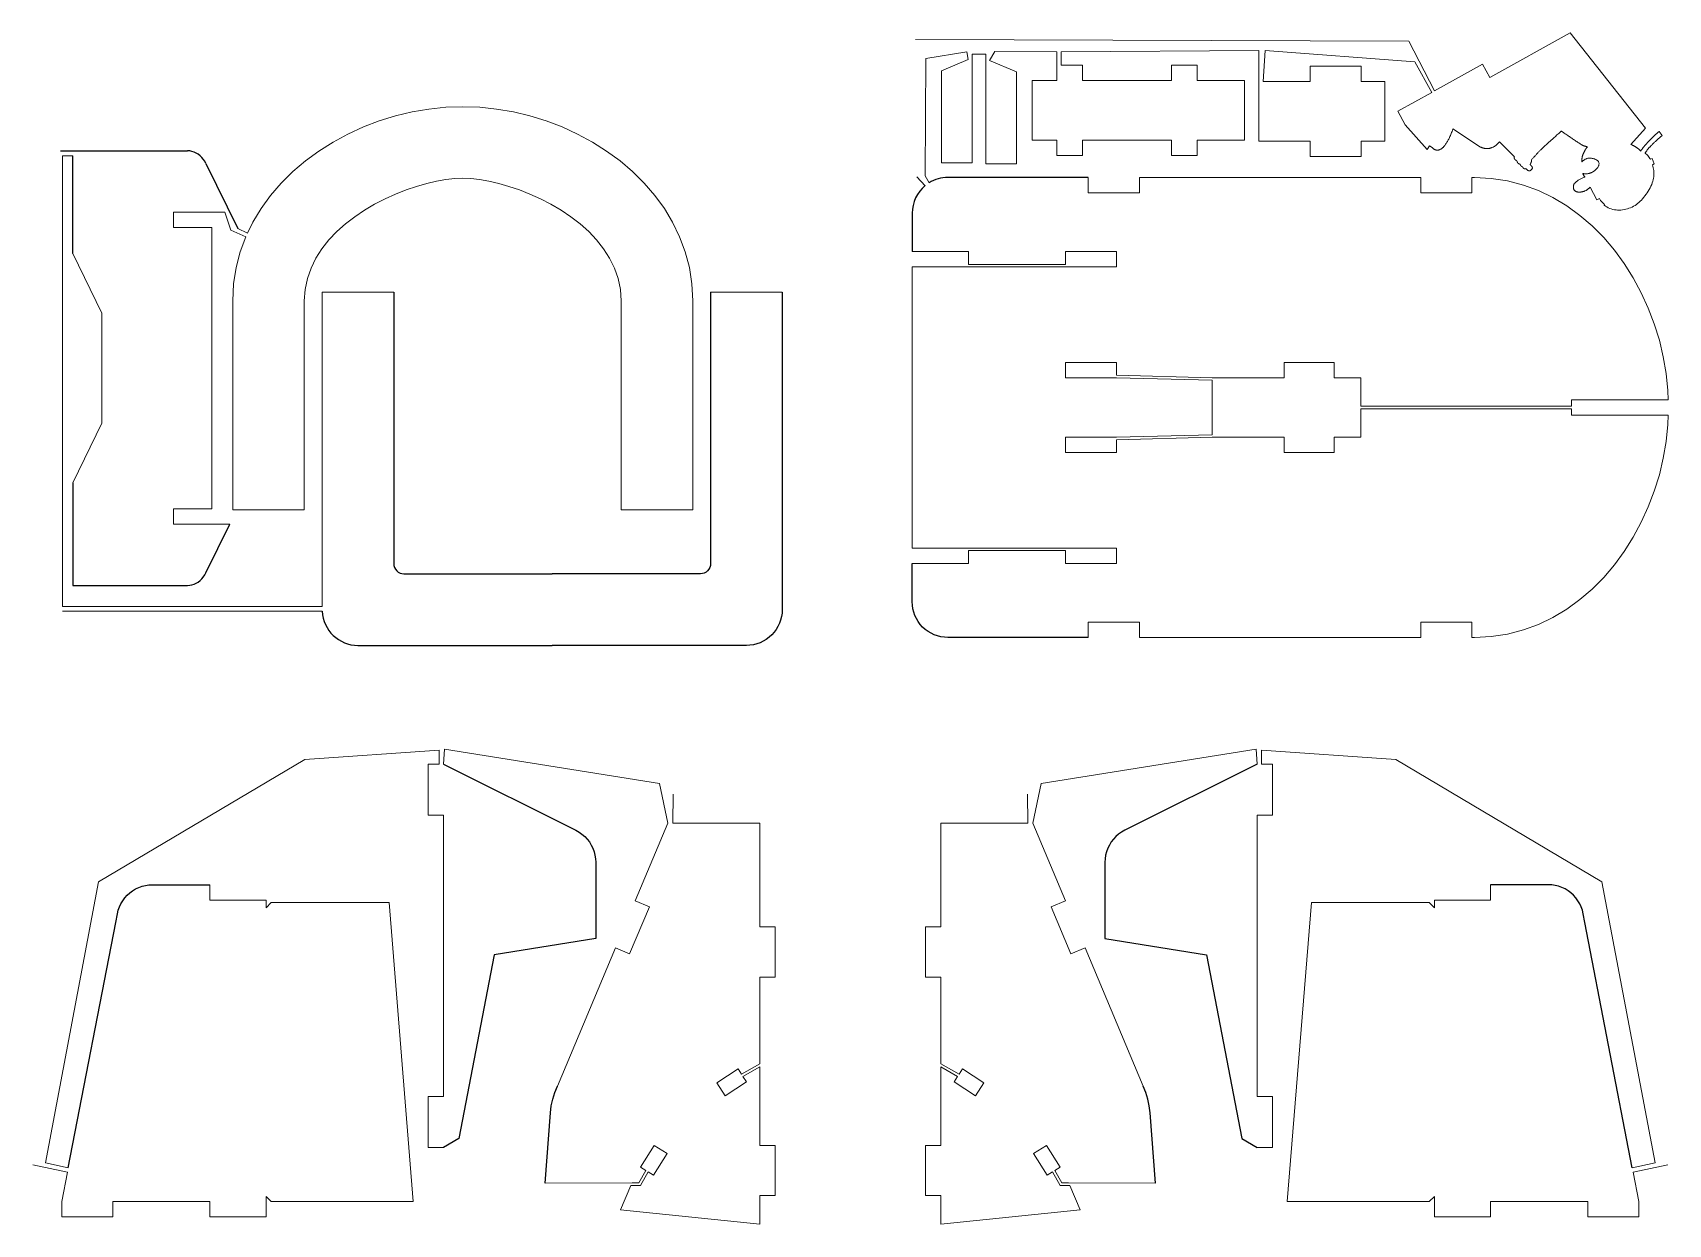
# Model space of a CAD drawing. Extents: x 1394 to 2035, y -697 to -231.
import ezdxf

# ---------------------------------------------------------------- set-up
doc = ezdxf.new("R2010")
doc.units = 0
doc.header["$LTSCALE"] = 4.2
doc.header["$MEASUREMENT"] = 0

msp = doc.modelspace()

# ---------------------------------------------------------------- linework, layer by layer
at = {"color": 7, "linetype": 'Continuous', "lineweight": 0}
for p, q in [((1996.141595, -230.725533), (1964.697363, -248.254373)), ((1996.141595, -230.725533), (2025.562563, -268.138879)), ((1750.104994, -245.604457), (1760.507336, -241.236301)), ((1760.507336, -241.236301), (1759.96441, -238.257249)), ((1762.104994, -281.604457), (1762.104994, -239.064414)), ((1767.459086, -239.16531), (1762.104994, -239.064414)), ((1767.459086, -282.008039), (1767.459086, -239.16531)), ((1768.935194, -241.588843), (1770.962043, -238.105905)), ((1779.459086, -246.008039), (1768.935194, -241.588843)), ((1795.225581, -238.224961), (1770.962043, -238.105905)), ((1795.225581, -238.224961), (1795.225581, -249.443352)), ((1796.925979, -243.443352), (1796.999718, -238.233667)), ((1796.999718, -238.233667), (1874.351457, -237.741405)), ((1874.351457, -273.130104), (1874.351457, -237.741405)), ((1876.024365, -249.846956), (1876.764403, -237.686913)), ((1935.346344, -242.066062), (1876.764403, -237.686913)), ((1935.346344, -242.066062), (1941.964165, -254.057872)), ((1961.775889, -243.013667), (1943.046569, -253.454477)), ((1964.697363, -248.254373), (1961.775889, -243.013667)), ((1750.104994, -281.604457), (1750.104994, -245.604457)), ((1779.459086, -282.008039), (1779.459086, -246.008039)), ((1795.225581, -249.443352), (1785.635581, -249.443352)), ((1785.635581, -249.443352), (1785.635581, -261.297598)), ((1805.225581, -243.443352), (1796.925979, -243.443352)), ((1805.225581, -249.443352), (1805.225581, -243.443352)), ((1840.135581, -249.443352), (1805.225581, -249.443352)), ((1850.135581, -243.443352), (1840.135581, -243.443352)), ((1840.135581, -243.443352), (1840.135581, -249.443352)), ((1850.135581, -249.443352), (1850.135581, -243.443352)), ((1868.635581, -249.443352), (1850.135581, -249.443352)), ((1868.635581, -261.297598), (1868.635581, -249.443352)), ((1894.351457, -249.846956), (1894.351457, -243.846956)), ((1894.351457, -243.846956), (1914.351457, -243.846956)), ((1914.351457, -243.846956), (1914.351457, -249.846956)), ((1876.024365, -249.846956), (1894.351457, -249.846956)), ((1914.351457, -249.846956), (1923.595266, -249.846956)), ((1923.595266, -249.846956), (1923.595266, -273.130104)), ((1941.964165, -254.057872), (1928.640506, -261.485253)), ((1536.456519, -263.276461), (1542.947328, -261.719701)), ((1542.947328, -261.719701), (1549.519222, -260.591374)), ((1549.519222, -260.591374), (1556.136497, -259.904692)), ((1556.136497, -259.904692), (1562.763453, -259.672862)), ((1569.39041, -259.904692), (1562.763453, -259.672862)), ((1576.007685, -260.591374), (1569.39041, -259.904692)), ((1582.579579, -261.719701), (1576.007685, -260.591374)), ((1589.070388, -263.276461), (1582.579579, -261.719701)), ((1785.635581, -272.7265), (1785.635581, -261.297598)), ((1868.635581, -261.297598), (1868.635581, -272.7265)), ((1931.561979, -266.725958), (1928.640506, -261.485253)), ((1517.82761, -270.385254), (1523.860959, -267.622447)), ((1523.860959, -267.622447), (1530.082495, -265.248446)), ((1530.082495, -265.248446), (1536.456519, -263.276461)), ((1595.444412, -265.248446), (1589.070388, -263.276461)), ((1601.665948, -267.622447), (1595.444412, -265.248446)), ((1607.699297, -270.385254), (1601.665948, -267.622447)), ((1940.136333, -276.463641), (1931.561979, -266.725958)), ((1950.251102, -268.400018), (1950.078948, -268.886912)), ((1950.25536, -268.38758), (1950.251102, -268.400018)), ((1961.093831, -275.463278), (1950.25536, -268.38758)), ((2025.562563, -268.138879), (2019.869614, -274.434421)), ((1506.468286, -277.02445), (1512.018152, -273.523658)), ((1512.018152, -273.523658), (1517.82761, -270.385254)), ((1613.508755, -273.523658), (1607.699297, -270.385254)), ((1619.058621, -277.02445), (1613.508755, -273.523658)), ((1795.225581, -272.7265), (1785.635581, -272.7265)), ((1795.225581, -278.7265), (1795.225581, -272.7265)), ((1840.135581, -272.7265), (1805.225581, -272.7265)), ((1805.225581, -272.7265), (1805.225581, -278.7265)), ((1840.135581, -278.7265), (1840.135581, -272.7265)), ((1868.635581, -272.7265), (1850.135581, -272.7265)), ((1850.135581, -272.7265), (1850.135581, -278.7265)), ((1894.351457, -273.130104), (1874.351457, -273.130104)), ((1894.351457, -279.130104), (1894.351457, -273.130104)), ((1923.595266, -273.130104), (1914.351457, -273.130104)), ((1914.351457, -273.130104), (1914.351457, -279.130104)), ((1941.093529, -274.93803), (1940.136333, -276.463641)), ((1942.16955, -275.580837), (1941.093529, -274.93803)), ((1946.831087, -275.098589), (1946.723485, -275.223597)), ((1946.93466, -274.972134), (1946.831087, -275.098589)), ((1947.034086, -274.844699), (1946.93466, -274.972134)), ((1947.217644, -274.599388), (1947.034086, -274.844699)), ((1947.397722, -274.349624), (1947.217644, -274.599388)), ((1947.574655, -274.094354), (1947.397722, -274.349624)), ((1947.748778, -273.832522), (1947.574655, -274.094354)), ((1947.920425, -273.563072), (1947.748778, -273.832522)), ((1948.089932, -273.28495), (1947.920425, -273.563072)), ((1948.257633, -272.997101), (1948.089932, -273.28495)), ((1948.423863, -272.698468), (1948.257633, -272.997101)), ((1948.588957, -272.387996), (1948.423863, -272.698468)), ((1948.75325, -272.064631), (1948.588957, -272.387996)), ((1948.917078, -271.727318), (1948.75325, -272.064631)), ((1949.080773, -271.375), (1948.917078, -271.727318)), ((1949.244673, -271.006623), (1949.080773, -271.375)), ((1949.409111, -270.621131), (1949.244673, -271.006623)), ((1949.574423, -270.217469), (1949.409111, -270.621131)), ((1949.740943, -269.794582), (1949.574423, -270.217469)), ((1949.909006, -269.351415), (1949.740943, -269.794582)), ((1950.078948, -268.886912), (1949.909006, -269.351415)), ((1966.503356, -275.19109), (1966.337585, -275.290584)), ((1966.665872, -275.086565), (1966.503356, -275.19109)), ((1966.824877, -274.977154), (1966.665872, -275.086565)), ((1966.980119, -274.863007), (1966.824877, -274.977154)), ((1967.131344, -274.744269), (1966.980119, -274.863007)), ((1967.278298, -274.621087), (1967.131344, -274.744269)), ((1967.420726, -274.493609), (1967.278298, -274.621087)), ((1967.558377, -274.361981), (1967.420726, -274.493609)), ((1967.690995, -274.226351), (1967.558377, -274.361981)), ((1967.818328, -274.086864), (1967.690995, -274.226351)), ((1968.45969, -273.370381), (1967.818328, -274.086864)), ((1974.360578, -279.238591), (1968.45969, -273.370381)), ((1986.049913, -275.186341), (1985.752159, -275.462044)), ((1986.361633, -274.900012), (1986.049913, -275.186341)), ((1986.690558, -274.599858), (1986.361633, -274.900012)), ((1987.039921, -274.282684), (1986.690558, -274.599858)), ((1987.412959, -273.945295), (1987.039921, -274.282684)), ((1987.812909, -273.584492), (1987.412959, -273.945295)), ((1988.243005, -273.197081), (1987.812909, -273.584492)), ((1988.706484, -272.779864), (1988.243005, -273.197081)), ((1989.206582, -272.329646), (1988.706484, -272.779864)), ((1989.746534, -271.843231), (1989.206582, -272.329646)), ((1990.329577, -271.317421), (1989.746534, -271.843231)), ((1990.958946, -270.749021), (1990.329577, -271.317421)), ((1991.637878, -270.134835), (1990.958946, -270.749021)), ((1992.369607, -269.471665), (1991.637878, -270.134835)), ((1992.650779, -269.21634), (1992.369607, -269.471665)), ((1992.687364, -269.23659), (1992.650779, -269.21634)), ((1992.737928, -269.265899), (1992.687364, -269.23659)), ((1992.792195, -269.298478), (1992.737928, -269.265899)), ((1992.849678, -269.333953), (1992.792195, -269.298478)), ((1992.909891, -269.371954), (1992.849678, -269.333953)), ((1992.972348, -269.412108), (1992.909891, -269.371954)), ((1993.036563, -269.454045), (1992.972348, -269.412108)), ((1993.10205, -269.497392), (1993.036563, -269.454045)), ((1993.168322, -269.541778), (1993.10205, -269.497392)), ((1993.234893, -269.586831), (1993.168322, -269.541778)), ((1993.301277, -269.632179), (1993.234893, -269.586831)), ((1993.366988, -269.677452), (1993.301277, -269.632179)), ((1993.43154, -269.722276), (1993.366988, -269.677452)), ((1993.494447, -269.766281), (1993.43154, -269.722276)), ((1993.555222, -269.809094), (1993.494447, -269.766281)), ((1993.613379, -269.850345), (1993.555222, -269.809094)), ((1993.668432, -269.889661), (1993.613379, -269.850345)), ((1993.719896, -269.926671), (1993.668432, -269.889661)), ((1993.767283, -269.961003), (1993.719896, -269.926671)), ((1993.810108, -269.992285), (1993.767283, -269.961003)), ((1994.152522, -270.241778), (1993.810108, -269.992285)), ((1994.490435, -270.484572), (1994.152522, -270.241778)), ((1994.824403, -270.721332), (1994.490435, -270.484572)), ((1995.15498, -270.952727), (1994.824403, -270.721332)), ((1995.482719, -271.179423), (1995.15498, -270.952727)), ((1995.808177, -271.402087), (1995.482719, -271.179423)), ((1996.131907, -271.621387), (1995.808177, -271.402087)), ((1996.454465, -271.837989), (1996.131907, -271.621387)), ((1996.776404, -272.052561), (1996.454465, -271.837989)), ((1997.098279, -272.265769), (1996.776404, -272.052561)), ((1997.420645, -272.478281), (1997.098279, -272.265769)), ((1997.744057, -272.690763), (1997.420645, -272.478281)), ((1998.069068, -272.903884), (1997.744057, -272.690763)), ((1998.396235, -273.118309), (1998.069068, -272.903884)), ((1998.72611, -273.334706), (1998.396235, -273.118309)), ((1999.059249, -273.553742), (1998.72611, -273.334706)), ((1999.396207, -273.776083), (1999.059249, -273.553742)), ((1999.737537, -274.002398), (1999.396207, -273.776083)), ((2000.083795, -274.233353), (1999.737537, -274.002398)), ((2000.435535, -274.469615), (2000.083795, -274.233353)), ((2000.542759, -274.538803), (2000.435535, -274.469615)), ((2000.653584, -274.604461), (2000.542759, -274.538803)), ((2000.767706, -274.666774), (2000.653584, -274.604461)), ((2000.884821, -274.725928), (2000.767706, -274.666774)), ((2001.004623, -274.782108), (2000.884821, -274.725928)), ((2001.126808, -274.835498), (2001.004623, -274.782108)), ((2001.251071, -274.886284), (2001.126808, -274.835498)), ((2001.377108, -274.934651), (2001.251071, -274.886284)), ((2001.504613, -274.980783), (2001.377108, -274.934651)), ((2001.633282, -275.024867), (2001.504613, -274.980783)), ((2001.762809, -275.067085), (2001.633282, -275.024867)), ((2001.892891, -275.107625), (2001.762809, -275.067085)), ((2002.023223, -275.146671), (2001.892891, -275.107625)), ((2002.153499, -275.184407), (2002.023223, -275.146671)), ((2002.283415, -275.22102), (2002.153499, -275.184407)), ((2019.869614, -274.434421), (2019.983647, -274.484245)), ((2019.983647, -274.484245), (2020.097258, -274.535135)), ((2020.097258, -274.535135), (2020.210434, -274.587085)), ((2020.210434, -274.587085), (2020.32316, -274.640085)), ((2020.32316, -274.640085), (2020.435423, -274.69413)), ((2020.435423, -274.69413), (2020.54721, -274.74921)), ((2020.54721, -274.74921), (2020.658506, -274.80532)), ((2020.658506, -274.80532), (2020.769298, -274.862451)), ((2020.769298, -274.862451), (2020.879573, -274.920597)), ((2020.879573, -274.920597), (2020.989315, -274.979748)), ((2020.989315, -274.979748), (2021.098512, -275.039899)), ((2021.098512, -275.039899), (2021.207151, -275.101041)), ((2021.207151, -275.101041), (2021.315216, -275.163167)), ((2021.315216, -275.163167), (2021.422695, -275.22627)), ((2024.971878, -275.340899), (2025.090347, -275.192239)), ((2025.090347, -275.192239), (2025.210132, -275.044656)), ((2025.210132, -275.044656), (2025.331219, -274.898168)), ((2025.331219, -274.898168), (2025.453594, -274.752793)), ((2025.453594, -274.752793), (2025.577243, -274.60855)), ((2025.577243, -274.60855), (2025.702152, -274.465456)), ((2025.702152, -274.465456), (2025.828307, -274.323529)), ((2025.828307, -274.323529), (2025.955694, -274.182788)), ((2025.955694, -274.182788), (2026.084299, -274.043251)), ((2026.084299, -274.043251), (2026.313966, -273.797558)), ((2026.313966, -273.797558), (2026.544901, -273.553002)), ((2026.544901, -273.553002), (2026.777095, -273.309593)), ((2026.777095, -273.309593), (2027.010539, -273.06734)), ((2027.010539, -273.06734), (2027.245224, -272.826251)), ((2027.245224, -272.826251), (2027.481141, -272.586335)), ((2027.400064, -275.328886), (2027.517812, -275.206186)), ((2027.481141, -272.586335), (2027.71828, -272.347602)), ((2027.517812, -275.206186), (2027.736107, -274.982392)), ((2027.71828, -272.347602), (2027.956631, -272.110061)), ((2027.736107, -274.982392), (2027.95571, -274.759816)), ((2027.95571, -274.759816), (2028.17661, -274.538468)), ((2027.956631, -272.110061), (2028.196187, -271.87372)), ((2028.17661, -274.538468), (2028.398796, -274.31836)), ((2028.196187, -271.87372), (2028.436937, -271.638589)), ((2028.398796, -274.31836), (2028.622256, -274.0995)), ((2028.436937, -271.638589), (2028.678872, -271.404676)), ((2028.622256, -274.0995), (2028.84698, -273.8819)), ((2028.678872, -271.404676), (2028.921983, -271.171991)), ((2028.84698, -273.8819), (2029.072955, -273.66557)), ((2028.921983, -271.171991), (2029.16626, -270.940543)), ((2029.072955, -273.66557), (2029.300172, -273.45052)), ((2029.16626, -270.940543), (2029.411695, -270.71034)), ((2029.300172, -273.45052), (2029.528617, -273.23676)), ((2029.411695, -270.71034), (2029.658278, -270.481391)), ((2029.528617, -273.23676), (2029.758282, -273.024301)), ((2029.658278, -270.481391), (2029.906, -270.253706)), ((2029.758282, -273.024301), (2029.989153, -272.813154)), ((2029.906, -270.253706), (2030.154852, -270.027294)), ((2029.989153, -272.813154), (2030.22122, -272.603328)), ((2030.154852, -270.027294), (2030.404823, -269.802163)), ((2030.22122, -272.603328), (2030.454471, -272.394834)), ((2030.404823, -269.802163), (2030.655906, -269.578323)), ((2030.454471, -272.394834), (2030.688896, -272.187682)), ((2030.655906, -269.578323), (2030.908091, -269.355782)), ((2030.688896, -272.187682), (2030.924483, -271.981882)), ((2030.908091, -269.355782), (2032.119454, -270.973535)), ((2030.924483, -271.981882), (2031.16122, -271.777446)), ((2031.16122, -271.777446), (2031.399097, -271.574382)), ((2031.399097, -271.574382), (2031.638103, -271.372703)), ((2031.638103, -271.372703), (2031.878225, -271.172417)), ((2031.878225, -271.172417), (2032.119454, -270.973535)), ((1410.173139, -278.880445), (1406.09145, -278.880445)), ((1406.09145, -278.880445), (1406.09145, -455.302879)), ((1496.290135, -285.060358), (1501.213713, -280.87442)), ((1501.213713, -280.87442), (1506.468286, -277.02445)), ((1624.313194, -280.87442), (1619.058621, -277.02445)), ((1629.236772, -285.060358), (1624.313194, -280.87442)), ((1750.104994, -281.604457), (1762.104994, -281.604457)), ((1805.225581, -278.7265), (1795.225581, -278.7265)), ((1850.135581, -278.7265), (1840.135581, -278.7265)), ((1914.351457, -279.130104), (1894.351457, -279.130104)), ((1942.234021, -275.687417), (1942.16955, -275.580837)), ((1942.306989, -275.790295), (1942.234021, -275.687417)), ((1942.38786, -275.889177), (1942.306989, -275.790295)), ((1942.476034, -275.98377), (1942.38786, -275.889177)), ((1942.570917, -276.07378), (1942.476034, -275.98377)), ((1942.67191, -276.158914), (1942.570917, -276.07378)), ((1942.778417, -276.238878), (1942.67191, -276.158914)), ((1942.889842, -276.313379), (1942.778417, -276.238878)), ((1943.005586, -276.382122), (1942.889842, -276.313379)), ((1943.125054, -276.444816), (1943.005586, -276.382122)), ((1943.247649, -276.501165), (1943.125054, -276.444816)), ((1943.372773, -276.550877), (1943.247649, -276.501165)), ((1943.49983, -276.593658), (1943.372773, -276.550877)), ((1943.628223, -276.629214), (1943.49983, -276.593658)), ((1943.757355, -276.657252), (1943.628223, -276.629214)), ((1943.88663, -276.677479), (1943.757355, -276.657252)), ((1944.015449, -276.689601), (1943.88663, -276.677479)), ((1944.143218, -276.693323), (1944.015449, -276.689601)), ((1944.269337, -276.688354), (1944.143218, -276.693323)), ((1944.393212, -276.674399), (1944.269337, -276.688354)), ((1944.551089, -276.64551), (1944.393212, -276.674399)), ((1944.706961, -276.607226), (1944.551089, -276.64551)), ((1944.860709, -276.560016), (1944.706961, -276.607226)), ((1945.012213, -276.504348), (1944.860709, -276.560016)), ((1945.161355, -276.440688), (1945.012213, -276.504348)), ((1945.308017, -276.369503), (1945.161355, -276.440688)), ((1945.452077, -276.291263), (1945.308017, -276.369503)), ((1945.593419, -276.206433), (1945.452077, -276.291263)), ((1945.731922, -276.115482), (1945.593419, -276.206433)), ((1945.867468, -276.018877), (1945.731922, -276.115482)), ((1945.999938, -275.917086), (1945.867468, -276.018877)), ((1946.129212, -275.810575), (1945.999938, -275.917086)), ((1946.255172, -275.699812), (1946.129212, -275.810575)), ((1946.377698, -275.585266), (1946.255172, -275.699812)), ((1946.496671, -275.467403), (1946.377698, -275.585266)), ((1946.611974, -275.346691), (1946.496671, -275.467403)), ((1946.723485, -275.223597), (1946.611974, -275.346691)), ((1961.249656, -275.543866), (1961.093831, -275.463278)), ((1961.409185, -275.61895), (1961.249656, -275.543866)), ((1961.572104, -275.688485), (1961.409185, -275.61895)), ((1961.738101, -275.752424), (1961.572104, -275.688485)), ((1961.906861, -275.81072), (1961.738101, -275.752424)), ((1962.07807, -275.863328), (1961.906861, -275.81072)), ((1962.251416, -275.9102), (1962.07807, -275.863328)), ((1962.426584, -275.95129), (1962.251416, -275.9102)), ((1962.60326, -275.986551), (1962.426584, -275.95129)), ((1962.781132, -276.015938), (1962.60326, -275.986551)), ((1962.959886, -276.039403), (1962.781132, -276.015938)), ((1963.139208, -276.056901), (1962.959886, -276.039403)), ((1963.318783, -276.068384), (1963.139208, -276.056901)), ((1963.4983, -276.073806), (1963.318783, -276.068384)), ((1963.677444, -276.073122), (1963.4983, -276.073806)), ((1963.855901, -276.066283), (1963.677444, -276.073122)), ((1964.033358, -276.053244), (1963.855901, -276.066283)), ((1964.209502, -276.033958), (1964.033358, -276.053244)), ((1964.384018, -276.00838), (1964.209502, -276.033958)), ((1964.556593, -275.976461), (1964.384018, -276.00838)), ((1964.740973, -275.935365), (1964.556593, -275.976461)), ((1964.924633, -275.887768), (1964.740973, -275.935365)), ((1965.107321, -275.833817), (1964.924633, -275.887768)), ((1965.288783, -275.773658), (1965.107321, -275.833817)), ((1965.468764, -275.707439), (1965.288783, -275.773658)), ((1965.647011, -275.635307), (1965.468764, -275.707439)), ((1965.82327, -275.557408), (1965.647011, -275.635307)), ((1965.997288, -275.47389), (1965.82327, -275.557408)), ((1966.168811, -275.3849), (1965.997288, -275.47389)), ((1966.337585, -275.290584), (1966.168811, -275.3849)), ((1974.222595, -279.660872), (1974.226199, -279.60664)), ((1974.223848, -279.714778), (1974.222595, -279.660872)), ((1974.22966, -279.768334), (1974.223848, -279.714778)), ((1974.226199, -279.60664), (1974.234957, -279.552109)), ((1974.239735, -279.821515), (1974.22966, -279.768334)), ((1974.234957, -279.552109), (1974.249168, -279.497303)), ((1974.253775, -279.874296), (1974.239735, -279.821515)), ((1974.249168, -279.497303), (1974.269127, -279.442246)), ((1974.271483, -279.926653), (1974.253775, -279.874296)), ((1974.269127, -279.442246), (1974.344744, -279.270786)), ((1974.29256, -279.978559), (1974.271483, -279.926653)), ((1974.31671, -280.02999), (1974.29256, -279.978559)), ((1974.343635, -280.080922), (1974.31671, -280.02999)), ((1974.373038, -280.131329), (1974.343635, -280.080922)), ((1974.344744, -279.270786), (1974.360578, -279.238591)), ((1974.404622, -280.181186), (1974.373038, -280.131329)), ((1974.438088, -280.230468), (1974.404622, -280.181186)), ((1974.47314, -280.279151), (1974.438088, -280.230468)), ((1974.509481, -280.327209), (1974.47314, -280.279151)), ((1974.546812, -280.374618), (1974.509481, -280.327209)), ((1974.584837, -280.421351), (1974.546812, -280.374618)), ((1974.623257, -280.467386), (1974.584837, -280.421351)), ((1974.647136, -280.493272), (1974.623257, -280.467386)), ((1974.673128, -280.517149), (1974.647136, -280.493272)), ((1974.70099, -280.539247), (1974.673128, -280.517149)), ((1974.730479, -280.559795), (1974.70099, -280.539247)), ((1974.761351, -280.579023), (1974.730479, -280.559795)), ((1974.793365, -280.597161), (1974.761351, -280.579023)), ((1974.826277, -280.614438), (1974.793365, -280.597161)), ((1974.859845, -280.631084), (1974.826277, -280.614438)), ((1974.893826, -280.647329), (1974.859845, -280.631084)), ((1974.927976, -280.663403), (1974.893826, -280.647329)), ((1974.962053, -280.679534), (1974.927976, -280.663403)), ((1974.995815, -280.695954), (1974.962053, -280.679534)), ((1975.029018, -280.712892), (1974.995815, -280.695954)), ((1975.061419, -280.730577), (1975.029018, -280.712892)), ((1975.092777, -280.749239), (1975.061419, -280.730577)), ((1975.122847, -280.769109), (1975.092777, -280.749239)), ((1975.151387, -280.790414), (1975.122847, -280.769109)), ((1975.178154, -280.813386), (1975.151387, -280.790414)), ((1975.202906, -280.838255), (1975.178154, -280.813386)), ((1975.225399, -280.865249), (1975.202906, -280.838255)), ((1975.247128, -280.896361), (1975.225399, -280.865249)), ((1975.268182, -280.931006), (1975.247128, -280.896361)), ((1975.28865, -280.968779), (1975.268182, -280.931006)), ((1975.308623, -281.009274), (1975.28865, -280.968779)), ((1975.32819, -281.052086), (1975.308623, -281.009274)), ((1975.347444, -281.09681), (1975.32819, -281.052086)), ((1975.366472, -281.14304), (1975.347444, -281.09681)), ((1975.385367, -281.190371), (1975.366472, -281.14304)), ((1975.404219, -281.238398), (1975.385367, -281.190371)), ((1975.423118, -281.286716), (1975.404219, -281.238398)), ((1975.442153, -281.334918), (1975.423118, -281.286716)), ((1975.461417, -281.382601), (1975.442153, -281.334918)), ((1975.480998, -281.429358), (1975.461417, -281.382601)), ((1975.500988, -281.474785), (1975.480998, -281.429358)), ((1975.521476, -281.518475), (1975.500988, -281.474785)), ((1975.542554, -281.560024), (1975.521476, -281.518475)), ((1975.564311, -281.599027), (1975.542554, -281.560024)), ((1975.586838, -281.635078), (1975.564311, -281.599027)), ((1980.785355, -281.617895), (1980.75876, -281.686833)), ((1980.811684, -281.548826), (1980.785355, -281.617895)), ((1980.837925, -281.479741), (1980.811684, -281.548826)), ((1980.864257, -281.410754), (1980.837925, -281.479741)), ((1980.890858, -281.34198), (1980.864257, -281.410754)), ((1980.917908, -281.273535), (1980.890858, -281.34198)), ((1980.945586, -281.205533), (1980.917908, -281.273535)), ((1980.974069, -281.138089), (1980.945586, -281.205533)), ((1981.168878, -280.254772), (1980.967916, -280.469112)), ((1980.967916, -280.469112), (1980.974643, -280.495067)), ((1980.981745, -281.117262), (1980.974069, -281.138089)), ((1980.974643, -280.495067), (1980.980859, -280.523928)), ((1980.980859, -280.523928), (1980.986537, -280.555342)), ((1980.988416, -281.092989), (1980.981745, -281.117262)), ((1980.986537, -280.555342), (1980.991648, -280.588958)), ((1980.994109, -281.065623), (1980.988416, -281.092989)), ((1980.991648, -280.588958), (1980.996166, -280.62442)), ((1980.998852, -281.035517), (1980.994109, -281.065623)), ((1980.996166, -280.62442), (1981.000063, -280.661378)), ((1981.002672, -281.003023), (1980.998852, -281.035517)), ((1981.000063, -280.661378), (1981.003312, -280.699477)), ((1981.005597, -280.968495), (1981.002672, -281.003023)), ((1981.003312, -280.699477), (1981.005885, -280.738365)), ((1981.007655, -280.932285), (1981.005597, -280.968495)), ((1981.005885, -280.738365), (1981.007755, -280.777689)), ((1981.008872, -280.894747), (1981.007655, -280.932285)), ((1981.007755, -280.777689), (1981.008894, -280.817096)), ((1981.009276, -280.856233), (1981.008872, -280.894747)), ((1981.008894, -280.817096), (1981.009276, -280.856233)), ((1981.362827, -280.045446), (1981.168878, -280.254772)), ((1981.550625, -279.840597), (1981.362827, -280.045446)), ((1981.733132, -279.639687), (1981.550625, -279.840597)), ((1981.91121, -279.442179), (1981.733132, -279.639687)), ((1982.085719, -279.247536), (1981.91121, -279.442179)), ((1982.257519, -279.05522), (1982.085719, -279.247536)), ((1982.427471, -278.864696), (1982.257519, -279.05522)), ((1982.596437, -278.675424), (1982.427471, -278.864696)), ((1982.765277, -278.486869), (1982.596437, -278.675424)), ((1982.934851, -278.298492), (1982.765277, -278.486869)), ((1983.106021, -278.109757), (1982.934851, -278.298492)), ((1983.279647, -277.920126), (1983.106021, -278.109757)), ((1983.456589, -277.729062), (1983.279647, -277.920126)), ((1983.63771, -277.536028), (1983.456589, -277.729062)), ((1983.823868, -277.340487), (1983.63771, -277.536028)), ((1984.015926, -277.141902), (1983.823868, -277.340487)), ((1984.214743, -276.939734), (1984.015926, -277.141902)), ((1984.421181, -276.733448), (1984.214743, -276.939734)), ((1984.636101, -276.522505), (1984.421181, -276.733448)), ((1984.910344, -276.257349), (1984.636101, -276.522505)), ((1985.185611, -275.994352), (1984.910344, -276.257349)), ((1985.465137, -275.730315), (1985.185611, -275.994352)), ((1985.752159, -275.462044), (1985.465137, -275.730315)), ((2000.708942, -280.558423), (2000.709373, -280.450481)), ((2000.710662, -280.666283), (2000.708942, -280.558423)), ((2000.709373, -280.450481), (2000.71195, -280.342522)), ((2000.714535, -280.773997), (2000.710662, -280.666283)), ((2000.71195, -280.342522), (2000.716671, -280.234612)), ((2000.720566, -280.8815), (2000.714535, -280.773997)), ((2000.716671, -280.234612), (2000.723531, -280.126815)), ((2000.728757, -280.988726), (2000.720566, -280.8815)), ((2000.723531, -280.126815), (2000.732528, -280.019197)), ((2000.739112, -281.095611), (2000.728757, -280.988726)), ((2000.732528, -280.019197), (2000.743657, -279.911821)), ((2000.751635, -281.202091), (2000.739112, -281.095611)), ((2000.743657, -279.911821), (2000.756915, -279.804753)), ((2000.766328, -281.308099), (2000.751635, -281.202091)), ((2000.756915, -279.804753), (2000.7723, -279.698059)), ((2000.872628, -281.169564), (2000.766328, -281.308099)), ((2000.7723, -279.698059), (2000.789806, -279.591802)), ((2000.789806, -279.591802), (2000.809432, -279.486048)), ((2000.809432, -279.486048), (2000.831172, -279.380861)), ((2000.831172, -279.380861), (2000.855025, -279.276308)), ((2000.855025, -279.276308), (2000.880986, -279.172451)), ((2000.98771, -281.036068), (2000.872628, -281.169564)), ((2000.880986, -279.172451), (2000.918403, -279.035073)), ((2000.918403, -279.035073), (2000.958622, -278.898521)), ((2000.958622, -278.898521), (2001.001508, -278.762772)), ((2001.110997, -280.907884), (2000.98771, -281.036068)), ((2001.001508, -278.762772), (2001.046924, -278.627803)), ((2001.046924, -278.627803), (2001.094735, -278.493591)), ((2001.094735, -278.493591), (2001.144804, -278.360113)), ((2001.241914, -280.785289), (2001.110997, -280.907884)), ((2001.144804, -278.360113), (2001.196997, -278.227347)), ((2001.196997, -278.227347), (2001.251177, -278.095269)), ((2001.379883, -280.668558), (2001.241914, -280.785289)), ((2001.251177, -278.095269), (2001.307208, -277.963857)), ((2001.307208, -277.963857), (2001.364954, -277.833088)), ((2001.364954, -277.833088), (2001.42428, -277.702938)), ((2001.524327, -280.557968), (2001.379883, -280.668558)), ((2001.42428, -277.702938), (2001.48505, -277.573386)), ((2001.48505, -277.573386), (2001.547128, -277.444407)), ((2001.674671, -280.453792), (2001.524327, -280.557968)), ((2001.547128, -277.444407), (2001.610379, -277.31598)), ((2001.610379, -277.31598), (2001.674665, -277.188081)), ((2001.674665, -277.188081), (2001.739853, -277.060688)), ((2001.830337, -280.356308), (2001.674671, -280.453792)), ((2001.739853, -277.060688), (2001.805804, -276.933777)), ((2001.805804, -276.933777), (2001.872385, -276.807326)), ((2001.990749, -280.265791), (2001.830337, -280.356308)), ((2001.872385, -276.807326), (2001.939459, -276.681312)), ((2001.939459, -276.681312), (2002.00689, -276.555711)), ((2002.155329, -280.182516), (2001.990749, -280.265791)), ((2002.00689, -276.555711), (2002.042477, -276.491014)), ((2002.042477, -276.491014), (2002.079227, -276.426861)), ((2002.079227, -276.426861), (2002.117118, -276.363275)), ((2002.117118, -276.363275), (2002.156133, -276.300283)), ((2002.323502, -280.10676), (2002.155329, -280.182516)), ((2002.156133, -276.300283), (2002.19625, -276.23791)), ((2002.19625, -276.23791), (2002.23745, -276.17618)), ((2002.23745, -276.17618), (2002.279714, -276.11512)), ((2002.279714, -276.11512), (2002.323021, -276.054754)), ((2002.412666, -275.256693), (2002.283415, -275.22102)), ((2002.323021, -276.054754), (2002.367352, -275.995108)), ((2002.49469, -280.038796), (2002.323502, -280.10676)), ((2002.367352, -275.995108), (2002.412688, -275.936206)), ((2002.540948, -275.291613), (2002.412666, -275.256693)), ((2002.412688, -275.936206), (2002.459008, -275.878074)), ((2002.459008, -275.878074), (2002.506292, -275.820738)), ((2002.668318, -279.978902), (2002.49469, -280.038796)), ((2002.506292, -275.820738), (2002.554522, -275.764222)), ((2002.667955, -275.325963), (2002.540948, -275.291613)), ((2002.554522, -275.764222), (2002.603676, -275.708551)), ((2002.603676, -275.708551), (2002.653736, -275.653752)), ((2002.653736, -275.653752), (2002.704682, -275.599848)), ((2002.793384, -275.35993), (2002.667955, -275.325963)), ((2002.843807, -279.927353), (2002.668318, -279.978902)), ((2002.704682, -275.599848), (2002.756494, -275.546866)), ((2002.756494, -275.546866), (2002.809152, -275.49483)), ((2002.916928, -275.393698), (2002.793384, -275.35993)), ((2002.809152, -275.49483), (2002.862637, -275.443765)), ((2003.020582, -279.884425), (2002.843807, -279.927353)), ((2002.862637, -275.443765), (2002.916928, -275.393698)), ((2003.198066, -279.850392), (2003.020582, -279.884425)), ((2003.375682, -279.825531), (2003.198066, -279.850392)), ((2003.552854, -279.810118), (2003.375682, -279.825531)), ((2003.729004, -279.804427), (2003.552854, -279.810118)), ((2003.903556, -279.808735), (2003.729004, -279.804427)), ((2004.104804, -279.822677), (2003.903556, -279.808735)), ((2004.313069, -279.843326), (2004.104804, -279.822677)), ((2004.526708, -279.870947), (2004.313069, -279.843326)), ((2004.744076, -279.905809), (2004.526708, -279.870947)), ((2004.963527, -279.94818), (2004.744076, -279.905809)), ((2005.18342, -279.998327), (2004.963527, -279.94818)), ((2005.402107, -280.056517), (2005.18342, -279.998327)), ((2005.617947, -280.123017), (2005.402107, -280.056517)), ((2005.829293, -280.198096), (2005.617947, -280.123017)), ((2006.034502, -280.282022), (2005.829293, -280.198096)), ((2006.231929, -280.37506), (2006.034502, -280.282022)), ((2006.41993, -280.477479), (2006.231929, -280.37506)), ((2006.596861, -280.589547), (2006.41993, -280.477479)), ((2006.761077, -280.711531), (2006.596861, -280.589547)), ((2006.910933, -280.843698), (2006.761077, -280.711531)), ((2007.044787, -280.986316), (2006.910933, -280.843698)), ((2007.160992, -281.139653), (2007.044787, -280.986316)), ((2007.257905, -281.303976), (2007.160992, -281.139653)), ((2007.333882, -281.479552), (2007.257905, -281.303976)), ((2007.387277, -281.666649), (2007.333882, -281.479552)), ((2021.422695, -275.22627), (2021.529573, -275.290342)), ((2021.529573, -275.290342), (2021.635838, -275.355375)), ((2021.635838, -275.355375), (2021.741474, -275.421362)), ((2021.741474, -275.421362), (2021.846469, -275.488296)), ((2021.846469, -275.488296), (2021.950809, -275.556169)), ((2021.950809, -275.556169), (2022.05448, -275.624974)), ((2022.05448, -275.624974), (2022.146268, -275.687195)), ((2022.146268, -275.687195), (2022.237449, -275.750393)), ((2022.237449, -275.750393), (2022.328011, -275.814555)), ((2022.328011, -275.814555), (2022.417938, -275.879671)), ((2022.417938, -275.879671), (2022.507219, -275.945729)), ((2022.507219, -275.945729), (2022.595839, -276.012719)), ((2022.595839, -276.012719), (2022.683785, -276.080628)), ((2022.683785, -276.080628), (2022.771043, -276.149446)), ((2022.771043, -276.149446), (2022.857601, -276.219161)), ((2022.857601, -276.219161), (2022.943443, -276.289763)), ((2022.943443, -276.289763), (2023.028558, -276.36124)), ((2023.028558, -276.36124), (2023.112931, -276.43358)), ((2023.112931, -276.43358), (2023.196549, -276.506773)), ((2023.196549, -276.506773), (2023.279399, -276.580808)), ((2023.279399, -276.580808), (2023.361466, -276.655672)), ((2023.361466, -276.655672), (2023.442738, -276.731355)), ((2023.442738, -276.731355), (2023.523201, -276.807847)), ((2023.523201, -276.807847), (2023.602841, -276.885134)), ((2023.602841, -276.885134), (2023.681645, -276.963207)), ((2023.681645, -276.963207), (2023.7596, -277.042054)), ((2023.7596, -277.042054), (2023.862664, -276.882743)), ((2023.862664, -276.882743), (2023.9672, -276.72431)), ((2023.9672, -276.72431), (2024.073192, -276.566773)), ((2024.073192, -276.566773), (2024.180626, -276.41015)), ((2024.180626, -276.41015), (2024.289489, -276.254459)), ((2024.289489, -276.254459), (2024.399766, -276.099718)), ((2024.399766, -276.099718), (2024.511444, -275.945945)), ((2024.511444, -275.945945), (2024.624508, -275.793159)), ((2024.624508, -275.793159), (2024.738944, -275.641377)), ((2024.738944, -275.641377), (2024.854739, -275.490618)), ((2024.854739, -275.490618), (2024.971878, -275.340899)), ((2025.419549, -277.881622), (2025.510638, -277.738041)), ((2025.419549, -277.881622), (2025.79298, -278.13416)), ((2025.510638, -277.738041), (2025.603286, -277.595359)), ((2025.603286, -277.595359), (2025.697476, -277.453599)), ((2025.697476, -277.453599), (2025.79319, -277.312783)), ((2025.79298, -278.13416), (2026.145412, -278.430668)), ((2025.79319, -277.312783), (2025.890412, -277.172933)), ((2025.890412, -277.172933), (2025.989124, -277.034072)), ((2025.989124, -277.034072), (2026.089309, -276.896221)), ((2026.089309, -276.896221), (2026.190948, -276.759403)), ((2026.145412, -278.430668), (2026.476817, -278.767462)), ((2026.190948, -276.759403), (2026.294026, -276.623639)), ((2026.294026, -276.623639), (2026.398524, -276.488953)), ((2026.398524, -276.488953), (2026.504425, -276.355365)), ((2026.476817, -278.767462), (2026.787169, -279.140855)), ((2026.504425, -276.355365), (2026.611712, -276.222899)), ((2026.611712, -276.222899), (2026.720367, -276.091575)), ((2026.720367, -276.091575), (2026.830374, -275.961418)), ((2026.787169, -279.140855), (2027.07644, -279.547162)), ((2026.830374, -275.961418), (2026.941714, -275.832448)), ((2026.941714, -275.832448), (2027.05437, -275.704687)), ((2027.05437, -275.704687), (2027.168326, -275.578159)), ((2027.07644, -279.547162), (2027.344603, -279.982698)), ((2027.168326, -275.578159), (2027.283562, -275.452884)), ((2027.283562, -275.452884), (2027.400064, -275.328886)), ((2027.344603, -279.982698), (2027.501196, -280.274982)), ((2028.198232, -279.920926), (2027.501196, -280.274982)), ((2029.00418, -282.025918), (2028.198232, -279.920926)), ((1491.733253, -289.569056), (1496.290135, -285.060358)), ((1556.190509, -288.190289), (1559.619297, -287.802739)), ((1559.619297, -287.802739), (1562.763453, -287.672862)), ((1565.907609, -287.802739), (1562.763453, -287.672862)), ((1569.336398, -288.190289), (1565.907609, -287.802739)), ((1633.793654, -289.569056), (1629.236772, -285.060358)), ((1743.761218, -290.58273), (1740.51676, -287.166441)), ((1779.459086, -282.008039), (1767.459086, -282.008039)), ((1807.563539, -287.391848), (1807.563539, -293.391848)), ((1827.563539, -293.391848), (1827.563539, -287.391848)), ((1937.628802, -287.391848), (1827.563539, -287.391848)), ((1937.628802, -293.391848), (1937.628802, -287.391848)), ((1957.628802, -287.391848), (1957.628802, -293.391848)), ((1958.628802, -287.391848), (1957.628802, -287.391848)), ((1958.628802, -287.391848), (1965.24404, -287.729903)), ((1965.24404, -287.729903), (1971.642193, -288.720267)), ((1975.610225, -281.667771), (1975.586838, -281.635078)), ((1975.634563, -281.696702), (1975.610225, -281.667771)), ((1975.703743, -281.769247), (1975.634563, -281.696702)), ((1975.767517, -281.831438), (1975.703743, -281.769247)), ((1975.826312, -281.884197), (1975.767517, -281.831438)), ((1975.880553, -281.928449), (1975.826312, -281.884197)), ((1975.930666, -281.965116), (1975.880553, -281.928449)), ((1975.977078, -281.99512), (1975.930666, -281.965116)), ((1976.020213, -282.019385), (1975.977078, -281.99512)), ((1976.060498, -282.038834), (1976.020213, -282.019385)), ((1976.098358, -282.054389), (1976.060498, -282.038834)), ((1976.13422, -282.066974), (1976.098358, -282.054389)), ((1976.168509, -282.077512), (1976.13422, -282.066974)), ((1976.201652, -282.086925), (1976.168509, -282.077512)), ((1976.234073, -282.096137), (1976.201652, -282.086925)), ((1976.266199, -282.10607), (1976.234073, -282.096137)), ((1976.298457, -282.117648), (1976.266199, -282.10607)), ((1976.33127, -282.131793), (1976.298457, -282.117648)), ((1976.365067, -282.149429), (1976.33127, -282.131793)), ((1976.400271, -282.171478), (1976.365067, -282.149429)), ((1976.43731, -282.198863), (1976.400271, -282.171478)), ((1976.476609, -282.232507), (1976.43731, -282.198863)), ((1976.499661, -282.255312), (1976.476609, -282.232507)), ((1976.521337, -282.280087), (1976.499661, -282.255312)), ((1976.541793, -282.306611), (1976.521337, -282.280087)), ((1976.561183, -282.334663), (1976.541793, -282.306611)), ((1976.579663, -282.36402), (1976.561183, -282.334663)), ((1976.597388, -282.394462), (1976.579663, -282.36402)), ((1976.614513, -282.425767), (1976.597388, -282.394462)), ((1976.631193, -282.457714), (1976.614513, -282.425767)), ((1976.647583, -282.49008), (1976.631193, -282.457714)), ((1976.663839, -282.522645), (1976.647583, -282.49008)), ((1976.680115, -282.555186), (1976.663839, -282.522645)), ((1976.696568, -282.587484), (1976.680115, -282.555186)), ((1976.713351, -282.619315), (1976.696568, -282.587484)), ((1976.730621, -282.650458), (1976.713351, -282.619315)), ((1976.748532, -282.680693), (1976.730621, -282.650458)), ((1976.767239, -282.709796), (1976.748532, -282.680693)), ((1976.786898, -282.737548), (1976.767239, -282.709796)), ((1976.807664, -282.763726), (1976.786898, -282.737548)), ((1976.829692, -282.788109), (1976.807664, -282.763726)), ((1976.853137, -282.810475), (1976.829692, -282.788109)), ((1976.935815, -282.882132), (1976.853137, -282.810475)), ((1977.008522, -282.943089), (1976.935815, -282.882132)), ((1977.072048, -282.99427), (1977.008522, -282.943089)), ((1977.127185, -283.0366), (1977.072048, -282.99427)), ((1977.174722, -283.071002), (1977.127185, -283.0366)), ((1977.215451, -283.098401), (1977.174722, -283.071002)), ((1977.250163, -283.11972), (1977.215451, -283.098401)), ((1977.279647, -283.135885), (1977.250163, -283.11972)), ((1977.304695, -283.147818), (1977.279647, -283.135885)), ((1977.326097, -283.156445), (1977.304695, -283.147818)), ((1977.344645, -283.162689), (1977.326097, -283.156445)), ((1977.361128, -283.167474), (1977.344645, -283.162689)), ((1977.376337, -283.171725), (1977.361128, -283.167474)), ((1977.391064, -283.176366), (1977.376337, -283.171725)), ((1977.406098, -283.18232), (1977.391064, -283.176366)), ((1977.42223, -283.190513), (1977.406098, -283.18232)), ((1977.440252, -283.201867), (1977.42223, -283.190513)), ((1977.460953, -283.217308), (1977.440252, -283.201867)), ((1977.485125, -283.23776), (1977.460953, -283.217308)), ((1977.513558, -283.264146), (1977.485125, -283.23776)), ((1977.537494, -283.288873), (1977.513558, -283.264146)), ((1977.559734, -283.315102), (1977.537494, -283.288873)), ((1977.580487, -283.34264), (1977.559734, -283.315102)), ((1977.599961, -283.371295), (1977.580487, -283.34264)), ((1977.618365, -283.400875), (1977.599961, -283.371295)), ((1977.635909, -283.43119), (1977.618365, -283.400875)), ((1977.652799, -283.462048), (1977.635909, -283.43119)), ((1977.669246, -283.493256), (1977.652799, -283.462048)), ((1977.685457, -283.524624), (1977.669246, -283.493256)), ((1977.701642, -283.55596), (1977.685457, -283.524624)), ((1977.718009, -283.587071), (1977.701642, -283.55596)), ((1977.734766, -283.617767), (1977.718009, -283.587071)), ((1977.752122, -283.647856), (1977.734766, -283.617767)), ((1977.770287, -283.677146), (1977.752122, -283.647856)), ((1977.789468, -283.705445), (1977.770287, -283.677146)), ((1977.809874, -283.732562), (1977.789468, -283.705445)), ((1977.831714, -283.758306), (1977.809874, -283.732562)), ((1977.855197, -283.782484), (1977.831714, -283.758306)), ((1977.880531, -283.804905), (1977.855197, -283.782484)), ((1977.907924, -283.825378), (1977.880531, -283.804905)), ((1977.944329, -283.849347), (1977.907924, -283.825378)), ((1977.982394, -283.872681), (1977.944329, -283.849347)), ((1978.021945, -283.895201), (1977.982394, -283.872681)), ((1978.06281, -283.916726), (1978.021945, -283.895201)), ((1978.104815, -283.937075), (1978.06281, -283.916726)), ((1978.147788, -283.956069), (1978.104815, -283.937075)), ((1978.191554, -283.973526), (1978.147788, -283.956069)), ((1978.235942, -283.989266), (1978.191554, -283.973526)), ((1978.280777, -284.003109), (1978.235942, -283.989266)), ((1978.325887, -284.014875), (1978.280777, -284.003109)), ((1978.371099, -284.024382), (1978.325887, -284.014875)), ((1978.41624, -284.031451), (1978.371099, -284.024382)), ((1978.461136, -284.035902), (1978.41624, -284.031451)), ((1978.505615, -284.037553), (1978.461136, -284.035902)), ((1978.549503, -284.036224), (1978.505615, -284.037553)), ((1978.592627, -284.031736), (1978.549503, -284.036224)), ((1978.634814, -284.023907), (1978.592627, -284.031736)), ((1978.675892, -284.012557), (1978.634814, -284.023907)), ((1978.715686, -283.997506), (1978.675892, -284.012557)), ((1978.754024, -283.978573), (1978.715686, -283.997506)), ((1978.849279, -283.92327), (1978.754024, -283.978573)), ((1978.858832, -283.917282), (1978.849279, -283.92327)), ((1978.865159, -283.924719), (1978.858832, -283.917282)), ((1978.919693, -283.988252), (1978.865159, -283.924719)), ((1978.974473, -284.051212), (1978.919693, -283.988252)), ((1979.029461, -284.113259), (1978.974473, -284.051212)), ((1979.084619, -284.174051), (1979.029461, -284.113259)), ((1979.139907, -284.233248), (1979.084619, -284.174051)), ((1979.195288, -284.29051), (1979.139907, -284.233248)), ((1979.250723, -284.345495), (1979.195288, -284.29051)), ((1979.306174, -284.397864), (1979.250723, -284.345495)), ((1979.361601, -284.447276), (1979.306174, -284.397864)), ((1979.416966, -284.49339), (1979.361601, -284.447276)), ((1979.472231, -284.535865), (1979.416966, -284.49339)), ((1979.54532, -284.587128), (1979.472231, -284.535865)), ((1979.618415, -284.633321), (1979.54532, -284.587128)), ((1979.691619, -284.674156), (1979.618415, -284.633321)), ((1979.765032, -284.709342), (1979.691619, -284.674156)), ((1979.838757, -284.738591), (1979.765032, -284.709342)), ((1979.912895, -284.761613), (1979.838757, -284.738591)), ((1979.987548, -284.77812), (1979.912895, -284.761613)), ((1980.062816, -284.787821), (1979.987548, -284.77812)), ((1980.138802, -284.790428), (1980.062816, -284.787821)), ((1980.215607, -284.785651), (1980.138802, -284.790428)), ((1980.293332, -284.773201), (1980.215607, -284.785651)), ((1980.37208, -284.752789), (1980.293332, -284.773201)), ((1980.451951, -284.724125), (1980.37208, -284.752789)), ((1980.438772, -282.343676), (1980.435492, -282.348429)), ((1980.435492, -282.348429), (1980.46298, -282.370981)), ((1980.477874, -282.282378), (1980.438772, -282.343676)), ((1980.533047, -284.686921), (1980.451951, -284.724125)), ((1980.46298, -282.370981), (1980.503228, -282.404022)), ((1980.514921, -282.219799), (1980.477874, -282.282378)), ((1980.503228, -282.404022), (1980.542927, -282.436716)), ((1980.550091, -282.156053), (1980.514921, -282.219799)), ((1980.615469, -284.640886), (1980.533047, -284.686921)), ((1980.542927, -282.436716), (1980.581976, -282.469061)), ((1980.583563, -282.091255), (1980.550091, -282.156053)), ((1980.581976, -282.469061), (1980.620274, -282.50106)), ((1980.615517, -282.025522), (1980.583563, -282.091255)), ((1980.699319, -284.585732), (1980.615469, -284.640886)), ((1980.64613, -281.958967), (1980.615517, -282.025522)), ((1980.620274, -282.50106), (1980.657723, -282.532711)), ((1980.675582, -281.891706), (1980.64613, -281.958967)), ((1980.657723, -282.532711), (1980.694222, -282.564015)), ((1980.704052, -281.823853), (1980.675582, -281.891706)), ((1980.694222, -282.564015), (1980.72967, -282.594972)), ((1980.784699, -284.52117), (1980.699319, -284.585732)), ((1980.731718, -281.755523), (1980.704052, -281.823853)), ((1980.72967, -282.594972), (1980.763967, -282.625583)), ((1980.75876, -281.686833), (1980.731718, -281.755523)), ((1980.763967, -282.625583), (1980.797014, -282.655848)), ((1980.87171, -284.446909), (1980.784699, -284.52117)), ((1980.797014, -282.655848), (1980.82871, -282.685766)), ((1980.82871, -282.685766), (1980.858955, -282.71534)), ((1980.858955, -282.71534), (1980.887649, -282.744568)), ((1980.960454, -284.362661), (1980.87171, -284.446909)), ((1980.887649, -282.744568), (1980.914692, -282.77345)), ((1980.914692, -282.77345), (1980.939983, -282.801988)), ((1980.939983, -282.801988), (1980.987819, -282.858803)), ((1981.051031, -284.268137), (1980.960454, -284.362661)), ((1980.987819, -282.858803), (1981.035063, -282.917716)), ((1981.035063, -282.917716), (1981.081072, -282.978665)), ((1981.124423, -284.181768), (1981.051031, -284.268137)), ((1981.081072, -282.978665), (1981.125203, -283.041591)), ((1981.185646, -284.096412), (1981.124423, -284.181768)), ((1981.125203, -283.041591), (1981.166812, -283.106433)), ((1981.166812, -283.106433), (1981.205257, -283.173132)), ((1981.235343, -284.012131), (1981.185646, -284.096412)), ((1981.205257, -283.173132), (1981.239894, -283.241627)), ((1981.274157, -283.928983), (1981.235343, -284.012131)), ((1981.239894, -283.241627), (1981.27008, -283.311858)), ((1981.27008, -283.311858), (1981.295172, -283.383765)), ((1981.302732, -283.84703), (1981.274157, -283.928983)), ((1981.295172, -283.383765), (1981.314527, -283.457288)), ((1981.321711, -283.766332), (1981.302732, -283.84703)), ((1981.314527, -283.457288), (1981.327502, -283.532366)), ((1981.331737, -283.686948), (1981.321711, -283.766332)), ((1981.327502, -283.532366), (1981.333453, -283.60894)), ((1981.333453, -283.60894), (1981.331737, -283.686948)), ((1999.759105, -288.146171), (2000.009872, -287.99799)), ((2000.009872, -287.99799), (2000.265345, -287.858148)), ((2000.265345, -287.858148), (2000.525167, -287.726849)), ((2000.525167, -287.726849), (2000.788977, -287.604298)), ((2000.788977, -287.604298), (2001.056419, -287.490698)), ((2001.056419, -287.490698), (2001.327132, -287.386253)), ((2001.13411, -285.910122), (2001.101966, -285.814569)), ((2001.101966, -285.814569), (2001.298024, -285.858756)), ((2001.178119, -286.028558), (2001.13411, -285.910122)), ((2001.225824, -286.145629), (2001.178119, -286.028558)), ((2001.277147, -286.261159), (2001.225824, -286.145629)), ((2001.332014, -286.37497), (2001.277147, -286.261159)), ((2001.298024, -285.858756), (2001.497241, -285.894225)), ((2001.327132, -287.386253), (2001.60076, -287.291168)), ((2001.390349, -286.486884), (2001.332014, -286.37497)), ((2001.452076, -286.596724), (2001.390349, -286.486884)), ((2001.51712, -286.704311), (2001.452076, -286.596724)), ((2001.497241, -285.894225), (2001.699116, -285.921062)), ((2001.585404, -286.809468), (2001.51712, -286.704311)), ((2001.656854, -286.912018), (2001.585404, -286.809468)), ((2001.60076, -287.291168), (2001.876942, -287.205646)), ((2001.731394, -287.011783), (2001.656854, -286.912018)), ((2001.699116, -285.921062), (2001.903147, -285.939352)), ((2001.808947, -287.108585), (2001.731394, -287.011783)), ((2001.889439, -287.202246), (2001.808947, -287.108585)), ((2001.876942, -287.205646), (2001.889439, -287.202246)), ((2001.903147, -285.939352), (2002.108833, -285.949181)), ((2002.108833, -285.949181), (2002.315672, -285.950634)), ((2002.315672, -285.950634), (2002.523163, -285.943798)), ((2002.523163, -285.943798), (2002.730805, -285.928757)), ((2002.730805, -285.928757), (2002.938096, -285.905599)), ((2002.938096, -285.905599), (2003.144534, -285.874407)), ((2003.144534, -285.874407), (2003.349618, -285.835269)), ((2003.349618, -285.835269), (2003.552847, -285.788269)), ((2003.552847, -285.788269), (2003.753719, -285.733494)), ((2003.753719, -285.733494), (2003.951733, -285.67103)), ((2003.951733, -285.67103), (2004.146387, -285.600961)), ((2004.146387, -285.600961), (2004.33718, -285.523373)), ((2004.33718, -285.523373), (2004.523611, -285.438353)), ((2004.523611, -285.438353), (2004.705177, -285.345986)), ((2004.705177, -285.345986), (2004.881377, -285.246358)), ((2004.881377, -285.246358), (2005.051711, -285.139553)), ((2005.051711, -285.139553), (2005.228389, -285.020044)), ((2005.228389, -285.020044), (2005.408024, -284.892355)), ((2005.408024, -284.892355), (2005.589072, -284.756901)), ((2005.589072, -284.756901), (2005.769988, -284.614095)), ((2005.769988, -284.614095), (2005.94923, -284.46435)), ((2005.94923, -284.46435), (2006.125253, -284.308079)), ((2006.125253, -284.308079), (2006.296515, -284.145697)), ((2006.296515, -284.145697), (2006.461472, -283.977616)), ((2006.461472, -283.977616), (2006.618579, -283.80425)), ((2006.618579, -283.80425), (2006.766294, -283.626012)), ((2006.766294, -283.626012), (2006.903073, -283.443316)), ((2006.903073, -283.443316), (2007.027373, -283.256576)), ((2007.027373, -283.256576), (2007.137649, -283.066204)), ((2007.137649, -283.066204), (2007.232359, -282.872614)), ((2007.232359, -282.872614), (2007.309959, -282.676219)), ((2007.309959, -282.676219), (2007.368904, -282.477434)), ((2007.368904, -282.477434), (2007.407653, -282.276671)), ((2007.418383, -281.870865), (2007.387277, -281.666649)), ((2007.407653, -282.276671), (2007.42466, -282.074343)), ((2007.42466, -282.074343), (2007.418383, -281.870865)), ((2028.341321, -282.383791), (2029.00418, -282.025918)), ((2028.341321, -282.383791), (2028.367827, -282.469807)), ((2028.367827, -282.469807), (2028.508761, -283.003316)), ((2028.508761, -283.003316), (2028.628395, -283.540254)), ((2028.628395, -283.540254), (2028.7267, -284.076935)), ((2028.790018, -287.659856), (2028.664365, -288.255985)), ((2028.7267, -284.076935), (2028.80365, -284.609674)), ((2028.867101, -287.085242), (2028.790018, -287.659856)), ((2028.80365, -284.609674), (2028.859217, -285.134786)), ((2028.859217, -285.134786), (2028.893372, -285.648584)), ((2028.897342, -286.627498), (2028.867101, -287.085242)), ((2028.893372, -285.648584), (2028.90609, -286.147383)), ((2028.90609, -286.147383), (2028.897342, -286.627498)), ((1483.862384, -299.501894), (1487.578769, -294.387305)), ((1487.578769, -294.387305), (1491.733253, -289.569056)), ((1532.34044, -295.75208), (1536.464543, -293.883985)), ((1536.464543, -293.883985), (1540.593294, -292.254849)), ((1540.593294, -292.254849), (1544.67848, -290.867793)), ((1544.67848, -290.867793), (1548.671886, -289.725935)), ((1548.671886, -289.725935), (1552.5253, -288.832394)), ((1552.5253, -288.832394), (1556.190509, -288.190289)), ((1573.001606, -288.832394), (1569.336398, -288.190289)), ((1576.85502, -289.725935), (1573.001606, -288.832394)), ((1580.848427, -290.867793), (1576.85502, -289.725935)), ((1584.933612, -292.254849), (1580.848427, -290.867793)), ((1589.062363, -293.883985), (1584.933612, -292.254849)), ((1593.186466, -295.75208), (1589.062363, -293.883985)), ((1637.948138, -294.387305), (1633.793654, -289.569056)), ((1641.664523, -299.501894), (1637.948138, -294.387305)), ((1807.563539, -293.391848), (1827.563539, -293.391848)), ((1957.628802, -293.391848), (1937.628802, -293.391848)), ((1971.642193, -288.720267), (1977.810052, -290.327238)), ((1977.810052, -290.327238), (1983.734407, -292.515114)), ((1983.734407, -292.515114), (1989.40205, -295.248195)), ((1997.37244, -291.046205), (1997.38085, -290.889174)), ((1997.373334, -291.204201), (1997.37244, -291.046205)), ((1997.383614, -291.361881), (1997.373334, -291.204201)), ((1997.38085, -290.889174), (1997.398482, -290.73439)), ((1997.403363, -291.517963), (1997.383614, -291.361881)), ((1997.398482, -290.73439), (1997.425252, -290.583132)), ((1997.432664, -291.671167), (1997.403363, -291.517963)), ((1997.425252, -290.583132), (1997.461077, -290.436684)), ((1997.471599, -291.82021), (1997.432664, -291.671167)), ((1997.461077, -290.436684), (1997.505877, -290.296325)), ((1997.520251, -291.963813), (1997.471599, -291.82021)), ((1997.505877, -290.296325), (1997.559566, -290.163338)), ((1997.578703, -292.100693), (1997.520251, -291.963813)), ((1997.559566, -290.163338), (1997.622064, -290.039003)), ((1997.647037, -292.22957), (1997.578703, -292.100693)), ((1997.622064, -290.039003), (1997.693288, -289.924601)), ((1997.725336, -292.349161), (1997.647037, -292.22957)), ((1997.693288, -289.924601), (1997.773154, -289.821414)), ((1997.813682, -292.458187), (1997.725336, -292.349161)), ((1997.773154, -289.821414), (1997.965427, -289.607359)), ((1997.912159, -292.555365), (1997.813682, -292.458187)), ((1998.049239, -292.665232), (1997.912159, -292.555365)), ((1997.965427, -289.607359), (1998.165635, -289.399807)), ((1998.193313, -292.761336), (1998.049239, -292.665232)), ((1998.165635, -289.399807), (1998.373417, -289.198962)), ((1998.343747, -292.84433), (1998.193313, -292.761336)), ((1998.49991, -292.914864), (1998.343747, -292.84433)), ((1998.373417, -289.198962), (1998.588415, -289.005028)), ((1998.661169, -292.97359), (1998.49991, -292.914864)), ((1998.588415, -289.005028), (1998.810272, -288.81821)), ((1998.826891, -293.02116), (1998.661169, -292.97359)), ((1998.810272, -288.81821), (1999.038628, -288.638712)), ((1998.996446, -293.058227), (1998.826891, -293.02116)), ((1999.169199, -293.08544), (1998.996446, -293.058227)), ((1999.038628, -288.638712), (1999.273124, -288.466736)), ((1999.344519, -293.103453), (1999.169199, -293.08544)), ((1999.273124, -288.466736), (1999.513402, -288.302488)), ((1999.521775, -293.112917), (1999.344519, -293.103453)), ((1999.513402, -288.302488), (1999.759105, -288.146171)), ((1999.700332, -293.114484), (1999.521775, -293.112917)), ((1999.87956, -293.108804), (1999.700332, -293.114484)), ((2000.058825, -293.096531), (1999.87956, -293.108804)), ((2000.237496, -293.078315), (2000.058825, -293.096531)), ((2000.41494, -293.054809), (2000.237496, -293.078315)), ((2000.590525, -293.026664), (2000.41494, -293.054809)), ((2000.763619, -292.994532), (2000.590525, -293.026664)), ((2000.933589, -292.959064), (2000.763619, -292.994532)), ((2001.099803, -292.920912), (2000.933589, -292.959064)), ((2001.261629, -292.880728), (2001.099803, -292.920912)), ((2001.423694, -292.835812), (2001.261629, -292.880728)), ((2001.584473, -292.784781), (2001.423694, -292.835812)), ((2001.743754, -292.727779), (2001.584473, -292.784781)), ((2001.901327, -292.664952), (2001.743754, -292.727779)), ((2002.05698, -292.596443), (2001.901327, -292.664952)), ((2002.210503, -292.522399), (2002.05698, -292.596443)), ((2002.361686, -292.442965), (2002.210503, -292.522399)), ((2002.510317, -292.358284), (2002.361686, -292.442965)), ((2002.656185, -292.268503), (2002.510317, -292.358284)), ((2002.79908, -292.173765), (2002.656185, -292.268503)), ((2002.938791, -292.074216), (2002.79908, -292.173765)), ((2003.075107, -291.970002), (2002.938791, -292.074216)), ((2003.207817, -291.861266), (2003.075107, -291.970002)), ((2003.33671, -291.748154), (2003.207817, -291.861266)), ((2003.461576, -291.63081), (2003.33671, -291.748154)), ((2003.582204, -291.50938), (2003.461576, -291.63081)), ((2003.698383, -291.384009), (2003.582204, -291.50938)), ((2003.809901, -291.254841), (2003.698383, -291.384009)), ((2003.891857, -291.152774), (2003.809901, -291.254841)), ((2006.596314, -296.143578), (2003.891857, -291.152774)), ((2025.846623, -293.95429), (2025.401533, -294.553888)), ((2026.273373, -293.33772), (2025.846623, -293.95429)), ((2026.67876, -292.708024), (2026.273373, -293.33772)), ((2027.05976, -292.069054), (2026.67876, -292.708024)), ((2027.413351, -291.424657), (2027.05976, -292.069054)), ((2027.736511, -290.778682), (2027.413351, -291.424657)), ((2028.026215, -290.134979), (2027.736511, -290.778682)), ((2028.27944, -289.497395), (2028.026215, -290.134979)), ((2028.493165, -288.869781), (2028.27944, -289.497395)), ((2028.664365, -288.255985), (2028.493165, -288.869781)), ((1480.619801, -304.899614), (1483.862384, -299.501894)), ((1520.478154, -302.758941), (1524.299032, -300.192678)), ((1524.299032, -300.192678), (1528.269199, -297.856018)), ((1528.269199, -297.856018), (1532.34044, -295.75208)), ((1597.257708, -297.856018), (1593.186466, -295.75208)), ((1601.227874, -300.192678), (1597.257708, -297.856018)), ((1605.048752, -302.758941), (1601.227874, -300.192678)), ((1644.907106, -304.899614), (1641.664523, -299.501894)), ((1989.40205, -295.248195), (1994.799771, -298.490779)), ((1994.799771, -298.490779), (1999.91436, -302.207163)), ((2007.631288, -295.582738), (2006.596314, -296.143578)), ((2008.038884, -296.334915), (2007.631288, -295.582738)), ((2009.620969, -297.89655), (2008.038884, -296.334915)), ((2009.426742, -298.154841), (2009.620969, -297.89655)), ((2009.947406, -298.553231), (2009.426742, -298.154841)), ((2010.488821, -298.905689), (2009.947406, -298.553231)), ((2011.049022, -299.212989), (2010.488821, -298.905689)), ((2011.626044, -299.475904), (2011.049022, -299.212989)), ((2012.217924, -299.695208), (2011.626044, -299.475904)), ((2012.822697, -299.871675), (2012.217924, -299.695208)), ((2013.438399, -300.00608), (2012.822697, -299.871675)), ((2014.063066, -300.099196), (2013.438399, -300.00608)), ((2014.694733, -300.151797), (2014.063066, -300.099196)), ((2015.331437, -300.164657), (2014.694733, -300.151797)), ((2015.971212, -300.13855), (2015.331437, -300.164657)), ((2016.612095, -300.074249), (2015.971212, -300.13855)), ((2017.252122, -299.97253), (2016.612095, -300.074249)), ((2017.889328, -299.834164), (2017.252122, -299.97253)), ((2018.521748, -299.659928), (2017.889328, -299.834164)), ((2019.14742, -299.450594), (2018.521748, -299.659928)), ((2019.764378, -299.206936), (2019.14742, -299.450594)), ((2020.370658, -298.929728), (2019.764378, -299.206936)), ((2020.964296, -298.619745), (2020.370658, -298.929728)), ((2021.543328, -298.27776), (2020.964296, -298.619745)), ((2022.026311, -297.95251), (2021.543328, -298.27776)), ((2022.515138, -297.579495), (2022.026311, -297.95251)), ((2023.006786, -297.162564), (2022.515138, -297.579495)), ((2023.498232, -296.705567), (2023.006786, -297.162564)), ((2023.986452, -296.212351), (2023.498232, -296.705567)), ((2024.468425, -295.686767), (2023.986452, -296.212351)), ((2024.941126, -295.132663), (2024.468425, -295.686767)), ((2025.401533, -294.553888), (2024.941126, -295.132663)), ((1449.589787, -300.99327), (1449.589787, -306.99327)), ((1449.589787, -300.99327), (1469.662035, -300.99327)), ((1464.589787, -306.99327), (1449.589787, -306.99327)), ((1464.589787, -306.99327), (1464.589787, -361.99327)), ((1472.032496, -307.994384), (1469.662035, -300.99327)), ((1478.545222, -309.201709), (1480.619801, -304.899614)), ((1513.477117, -308.567804), (1516.854778, -305.55169)), ((1516.854778, -305.55169), (1520.478154, -302.758941)), ((1608.672129, -305.55169), (1605.048752, -302.758941)), ((1612.049789, -308.567804), (1608.672129, -305.55169)), ((1647.640187, -310.567257), (1644.907106, -304.899614)), ((1999.91436, -302.207163), (2004.732608, -306.361647)), ((2004.732608, -306.361647), (2009.241306, -310.918529)), ((1477.88672, -310.567257), (1472.032496, -307.994384)), ((1474.698619, -307.357052), (1478.545222, -309.201709)), ((1475.698843, -316.491613), (1477.88672, -310.567257)), ((1507.651795, -315.257655), (1510.393385, -311.804165)), ((1510.393385, -311.804165), (1513.477117, -308.567804)), ((1615.133521, -311.804165), (1612.049789, -308.567804)), ((1617.875111, -315.257655), (1615.133521, -311.804165)), ((1649.828064, -316.491613), (1647.640187, -310.567257)), ((2009.241306, -310.918529), (2013.427245, -315.842108)), ((1410.173139, -317.14038), (1421.589787, -340.51047)), ((1474.091872, -322.659471), (1475.698843, -316.491613)), ((1503.387897, -322.803542), (1505.300562, -318.925153)), ((1505.300562, -318.925153), (1507.651795, -315.257655)), ((1620.226345, -318.925153), (1617.875111, -315.257655)), ((1622.13901, -322.803542), (1620.226345, -318.925153)), ((1651.435035, -322.659471), (1649.828064, -316.491613)), ((1738.628802, -316.391848), (1760.628802, -316.391848)), ((1760.628802, -316.391848), (1760.628802, -321.391848)), ((1798.628802, -316.391848), (1798.628802, -321.391848)), ((1798.628802, -316.391848), (1818.628802, -316.391848)), ((1818.628802, -316.391848), (1818.628802, -322.391848)), ((2013.427245, -315.842108), (2017.277214, -321.096681)), ((1473.101508, -329.057625), (1474.091872, -322.659471)), ((1501.962015, -326.889703), (1503.387897, -322.803542)), ((1623.564892, -326.889703), (1622.13901, -322.803542)), ((1652.425398, -329.057625), (1651.435035, -322.659471)), ((1818.628802, -322.391848), (1738.628802, -322.391848)), ((1738.628802, -322.391848), (1738.628802, -377.391848)), ((1760.628802, -321.391848), (1798.628802, -321.391848)), ((2017.277214, -321.096681), (2020.778006, -326.646547)), ((1472.763453, -335.672862), (1473.101508, -329.057625)), ((1500.763453, -335.672862), (1501.071129, -331.180516)), ((1501.071129, -331.180516), (1501.962015, -326.889703)), ((1507.768059, -332.31198), (1507.768059, -455.302879)), ((1535.768059, -332.31198), (1507.768059, -332.31198)), ((1624.455777, -331.180516), (1623.564892, -326.889703)), ((1624.763453, -335.672862), (1624.455777, -331.180516)), ((1652.763453, -335.672862), (1652.425398, -329.057625)), ((1687.768059, -332.31198), (1659.768059, -332.31198)), ((2020.778006, -326.646547), (2023.91641, -332.456005)), ((2023.91641, -332.456005), (2026.679217, -338.489353)), ((1472.763453, -335.672862), (1472.763453, -417.498108)), ((1500.763453, -335.672862), (1500.763453, -417.498108)), ((1624.763453, -335.672862), (1624.763453, -417.498108)), ((1652.763453, -335.672862), (1652.763453, -417.498108)), ((2026.679217, -338.489353), (2029.053218, -344.71089)), ((1421.589787, -340.51047), (1421.589787, -361.99327)), ((2029.053218, -344.71089), (2031.025203, -351.084914)), ((2031.025203, -351.084914), (2032.581964, -357.575723)), ((2032.581964, -357.575723), (2033.71029, -364.147616)), ((1421.589787, -383.476071), (1421.589787, -361.99327)), ((1464.589787, -416.99327), (1464.589787, -361.99327)), ((1798.628802, -365.750303), (1798.628802, -359.750303)), ((1798.628802, -359.750303), (1818.628802, -359.750303)), ((1818.628802, -359.750303), (1818.628802, -364.750303)), ((1818.628802, -364.750303), (1855.980507, -365.750303)), ((1884.150857, -359.750303), (1884.150857, -365.750303)), ((1903.730024, -359.750303), (1884.150857, -359.750303)), ((1903.730024, -359.750303), (1903.730024, -365.750303)), ((2033.71029, -364.147616), (2034.396972, -370.764892)), ((1818.628802, -365.750303), (1798.628802, -365.750303)), ((1855.980507, -366.750303), (1818.628802, -365.750303)), ((1855.980507, -365.750303), (1884.150857, -365.750303)), ((1855.980507, -388.033451), (1855.980507, -366.750303)), ((1903.730024, -365.750303), (1914.228486, -365.750303)), ((1914.228486, -365.750303), (1914.228486, -376.891877)), ((2034.396972, -370.764892), (2034.523854, -374.391848)), ((1738.628802, -432.391848), (1738.628802, -377.391848)), ((1914.228486, -376.891877), (1996.692631, -376.891877)), ((2034.523854, -374.391848), (1996.692631, -374.391848)), ((1996.692631, -374.391848), (1996.692631, -376.891877)), ((1410.173139, -406.84616), (1421.589787, -383.476071)), ((1914.228486, -377.891877), (1996.692631, -377.891877)), ((1914.228486, -377.891877), (1914.228486, -389.033451)), ((1996.692631, -377.891877), (1996.692631, -380.391848)), ((1996.692631, -380.391848), (2034.523854, -380.391848)), ((2033.71029, -390.63608), (2034.396972, -384.018804)), ((2034.396972, -384.018804), (2034.523854, -380.391848)), ((1798.628802, -395.033451), (1798.628802, -389.033451)), ((1798.628802, -389.033451), (1818.628802, -389.033451)), ((1855.980507, -388.033451), (1818.628802, -389.033451)), ((1818.628802, -390.033451), (1855.980507, -389.033451)), ((1818.628802, -395.033451), (1818.628802, -390.033451)), ((1884.150857, -389.033451), (1855.980507, -389.033451)), ((1884.150857, -395.033451), (1884.150857, -389.033451)), ((1903.730024, -395.033451), (1903.730024, -389.033451)), ((1914.228486, -389.033451), (1903.730024, -389.033451)), ((1818.628802, -395.033451), (1798.628802, -395.033451)), ((1884.150857, -395.033451), (1903.730024, -395.033451)), ((2032.581964, -397.207973), (2033.71029, -390.63608)), ((2031.025203, -403.698783), (2032.581964, -397.207973)), ((2029.053218, -410.072806), (2031.025203, -403.698783)), ((2026.679217, -416.294343), (2029.053218, -410.072806)), ((1449.589787, -422.99327), (1449.589787, -416.99327)), ((1449.589787, -416.99327), (1464.589787, -416.99327)), ((1500.763453, -417.498108), (1472.763453, -417.498108)), ((1652.763453, -417.498108), (1624.763453, -417.498108)), ((2020.778006, -428.137149), (2023.91641, -422.327691)), ((2023.91641, -422.327691), (2026.679217, -416.294343)), ((1449.589787, -422.99327), (1471.589814, -422.99327)), ((2017.277214, -433.687016), (2020.778006, -428.137149)), ((1818.628802, -432.391848), (1738.628802, -432.391848)), ((1760.628802, -438.391848), (1760.628802, -433.391848)), ((1760.628802, -433.391848), (1798.628802, -433.391848)), ((1798.628802, -438.391848), (1798.628802, -433.391848)), ((1818.628802, -438.391848), (1818.628802, -432.391848)), ((2013.427245, -438.941589), (2017.277214, -433.687016)), ((1738.628802, -438.391848), (1760.628802, -438.391848)), ((1798.628802, -438.391848), (1818.628802, -438.391848)), ((2009.241306, -443.865167), (2013.427245, -438.941589)), ((2004.732608, -448.422049), (2009.241306, -443.865167)), ((1994.799771, -456.292917), (1999.91436, -452.576533)), ((1999.91436, -452.576533), (2004.732608, -448.422049)), ((1406.09145, -455.302879), (1507.768059, -455.302879)), ((1406.09145, -457.102879), (1507.781624, -457.102879)), ((1983.734407, -462.268582), (1989.40205, -459.535501)), ((1989.40205, -459.535501), (1994.799771, -456.292917)), ((1807.563539, -467.391848), (1807.563539, -461.391848)), ((1807.563539, -461.391848), (1827.563539, -461.391848)), ((1827.563539, -461.391848), (1827.563539, -467.391848)), ((1957.628802, -461.391848), (1937.628802, -461.391848)), ((1937.628802, -461.391848), (1937.628802, -467.391848)), ((1957.628802, -467.391848), (1957.628802, -461.391848)), ((1958.628802, -467.391848), (1965.24404, -467.053793)), ((1965.24404, -467.053793), (1971.642193, -466.063429)), ((1971.642193, -466.063429), (1977.810052, -464.456458)), ((1977.810052, -464.456458), (1983.734407, -462.268582)), ((1937.628802, -467.391848), (1827.563539, -467.391848)), ((1958.628802, -467.391848), (1957.628802, -467.391848)), ((1553.487775, -511.542459), (1500.921086, -515.073814)), ((1553.487775, -516.9742), (1553.487775, -511.542459)), ((1555.556135, -511.088434), (1555.189113, -516.9742)), ((1639.80991, -524.498009), (1555.556135, -511.088434)), ((1789.050613, -524.498009), (1873.304388, -511.088434)), ((1873.304388, -511.088434), (1873.67141, -516.9742)), ((1875.372748, -516.9742), (1875.372748, -511.542459)), ((1875.372748, -511.542459), (1927.939437, -515.073814)), ((1500.921086, -515.073814), (1420.280159, -563.074951)), ((1553.487775, -516.9742), (1549.189113, -516.9742)), ((1549.189113, -536.9742), (1549.189113, -516.9742)), ((1875.372748, -516.9742), (1879.67141, -516.9742)), ((1879.67141, -536.9742), (1879.67141, -516.9742)), ((1927.939437, -515.073814), (2008.580364, -563.074951)), ((1643.072304, -540.02387), (1639.80991, -524.498009)), ((1785.788219, -540.02387), (1789.050613, -524.498009)), ((1644.984905, -540.02387), (1645.099183, -528.663764)), ((1783.875618, -540.02387), (1783.76134, -528.663764)), ((1555.189113, -536.9742), (1549.189113, -536.9742)), ((1555.189113, -647.039463), (1555.189113, -536.9742)), ((1873.67141, -536.9742), (1879.67141, -536.9742)), ((1873.67141, -647.039463), (1873.67141, -536.9742)), ((1643.072304, -540.02387), (1630.289859, -570.464037)), ((1679.072304, -540.02387), (1644.984905, -540.02387)), ((1679.072304, -540.02387), (1679.072304, -580.68493)), ((1749.788219, -540.02387), (1783.875618, -540.02387)), ((1749.788219, -540.02387), (1749.788219, -580.68493)), ((1785.788219, -540.02387), (1798.570664, -570.464037)), ((1420.280159, -563.074951), (1399.445323, -673.037652)), ((2008.580364, -563.074951), (2029.4152, -673.037652)), ((1463.852787, -570.136431), (1463.852787, -564.136431)), ((1965.007736, -570.136431), (1965.007736, -564.136431)), ((1485.852787, -570.136431), (1463.852787, -570.136431)), ((1485.852787, -573.136431), (1485.852787, -570.136431)), ((1485.852787, -573.136431), (1487.852787, -571.136431)), ((1487.852787, -571.136431), (1534.006552, -571.136431)), ((1534.006552, -571.136431), (1543.422764, -688.136431)), ((1635.821909, -572.787057), (1628.078509, -591.227224)), ((1630.289859, -570.464037), (1635.821909, -572.787057)), ((1798.570664, -570.464037), (1793.038614, -572.787057)), ((1793.038614, -572.787057), (1800.782014, -591.227224)), ((1894.853971, -571.136431), (1885.437759, -688.136431)), ((1941.007736, -571.136431), (1894.853971, -571.136431)), ((1943.007736, -573.136431), (1941.007736, -571.136431)), ((1943.007736, -570.136431), (1965.007736, -570.136431)), ((1943.007736, -573.136431), (1943.007736, -570.136431)), ((1679.072304, -580.68493), (1685.072304, -580.68493)), ((1685.072304, -580.68493), (1685.072304, -600.264096)), ((1749.788219, -580.68493), (1743.788219, -580.68493)), ((1743.788219, -580.68493), (1743.788219, -600.264096)), ((1622.546459, -588.904204), (1599.863842, -642.920682)), ((1628.078509, -591.227224), (1622.546459, -588.904204)), ((1800.782014, -591.227224), (1806.314064, -588.904204)), ((1806.314064, -588.904204), (1828.996681, -642.920682)), ((1685.072304, -600.264096), (1679.072304, -600.264096)), ((1679.072304, -600.264096), (1679.072304, -634.2304)), ((1743.788219, -600.264096), (1749.788219, -600.264096)), ((1749.788219, -600.264096), (1749.788219, -634.2304)), ((1662.136796, -641.681336), (1670.526373, -636.239369)), ((1670.526373, -636.239369), (1671.886432, -638.336097)), ((1671.886432, -638.336097), (1679.072304, -634.2304)), ((1679.072304, -635.382116), (1672.431494, -639.176388)), ((1672.431494, -639.176388), (1673.791553, -641.273115)), ((1679.072304, -635.382116), (1679.072304, -666.206986)), ((1756.974091, -638.336097), (1749.788219, -634.2304)), ((1749.788219, -635.382116), (1756.429029, -639.176388)), ((1749.788219, -635.382116), (1749.788219, -666.206986)), ((1756.429029, -639.176388), (1755.06897, -641.273115)), ((1758.33415, -636.239369), (1756.974091, -638.336097)), ((1766.723727, -641.681336), (1758.33415, -636.239369)), ((1665.401977, -646.715082), (1662.136796, -641.681336)), ((1673.791553, -641.273115), (1665.401977, -646.715082)), ((1755.06897, -641.273115), (1763.458546, -646.715082)), ((1763.458546, -646.715082), (1766.723727, -641.681336)), ((1555.189113, -647.039463), (1549.189113, -647.039463)), ((1549.189113, -647.039463), (1549.189113, -667.039463)), ((1873.67141, -647.039463), (1879.67141, -647.039463)), ((1879.67141, -647.039463), (1879.67141, -667.039463)), ((1555.189113, -667.039463), (1549.189113, -667.039463)), ((1632.297761, -674.626469), (1637.632682, -666.168418)), ((1642.707512, -669.36937), (1637.372592, -677.827421)), ((1637.632682, -666.168418), (1642.707512, -669.36937)), ((1679.072304, -666.206986), (1685.072304, -666.206986)), ((1685.072304, -666.206986), (1685.072304, -685.786152)), ((1749.788219, -666.206986), (1743.788219, -666.206986)), ((1743.788219, -666.206986), (1743.788219, -685.786152)), ((1791.227841, -666.168418), (1786.153011, -669.36937)), ((1786.153011, -669.36937), (1791.487931, -677.827421)), ((1796.562762, -674.626469), (1791.227841, -666.168418)), ((1873.67141, -667.039463), (1879.67141, -667.039463)), ((1408.07094, -676.648876), (1394.476174, -673.81959)), ((1399.445323, -673.037652), (1408.412227, -674.881394)), ((1408.07094, -676.648876), (1405.852787, -688.136431)), ((1634.411507, -675.959715), (1631.72034, -680.856091)), ((1634.411507, -675.959715), (1632.297761, -674.626469)), ((1632.311806, -681.856091), (1635.258845, -676.494175)), ((1637.372592, -677.827421), (1635.258845, -676.494175)), ((1791.487931, -677.827421), (1793.601678, -676.494175)), ((1796.548717, -681.856091), (1793.601678, -676.494175)), ((1794.449016, -675.959715), (1796.562762, -674.626469)), ((1794.449016, -675.959715), (1797.140183, -680.856091)), ((2029.4152, -673.037652), (2020.448296, -674.881394)), ((2020.789583, -676.648876), (2034.384349, -673.81959)), ((2020.789583, -676.648876), (2023.007736, -688.136431)), ((1595.028554, -680.883198), (1629.020346, -680.856091)), ((1624.503357, -691.369122), (1628.531671, -681.856091)), ((1628.531671, -681.856091), (1632.311806, -681.856091)), ((1631.72034, -680.856091), (1629.020351, -680.856091)), ((1800.328852, -681.856091), (1796.548717, -681.856091)), ((1797.140183, -680.856091), (1799.840172, -680.856091)), ((1833.831969, -680.883198), (1799.840177, -680.856091)), ((1804.357166, -691.369122), (1800.328852, -681.856091)), ((1405.852787, -694.136431), (1405.852787, -688.136431)), ((1425.852787, -694.136431), (1425.852787, -688.136431)), ((1425.852787, -688.136431), (1463.852787, -688.136431)), ((1463.852787, -694.136431), (1463.852787, -688.136431)), ((1485.852787, -686.136431), (1485.852787, -694.136431)), ((1487.852787, -688.136431), (1485.852787, -686.136431)), ((1543.422764, -688.136431), (1487.852787, -688.136431)), ((1685.072304, -685.786152), (1679.072304, -685.786152)), ((1679.072304, -685.786152), (1679.072304, -697.023893)), ((1743.788219, -685.786152), (1749.788219, -685.786152)), ((1749.788219, -685.786152), (1749.788219, -697.023893)), ((1885.437759, -688.136431), (1941.007736, -688.136431)), ((1941.007736, -688.136431), (1943.007736, -686.136431)), ((1943.007736, -686.136431), (1943.007736, -694.136431)), ((1965.007736, -694.136431), (1965.007736, -688.136431)), ((2003.007736, -688.136431), (1965.007736, -688.136431)), ((2003.007736, -694.136431), (2003.007736, -688.136431)), ((2023.007736, -694.136431), (2023.007736, -688.136431)), ((1425.852787, -694.136431), (1405.852787, -694.136431)), ((1485.852787, -694.136431), (1463.852787, -694.136431)), ((1679.072304, -697.023893), (1624.503355, -691.369116)), ((1749.788219, -697.023893), (1804.357168, -691.369116)), ((1943.007736, -694.136431), (1965.007736, -694.136431)), ((2003.007736, -694.136431), (2023.007736, -694.136431))]:
    msp.add_line(p, q, dxfattribs=at)
at = {"color": 7, "linetype": 'Continuous'}
for p, q in [((1405.341021, -276.956237), (1455.031278, -276.956237)), ((1410.173139, -317.14038), (1410.173139, -278.880445)), ((1455.90395, -277.010588), (1455.031278, -276.956237)), ((1456.767136, -277.173053), (1455.90395, -277.010588)), ((1457.611453, -277.441863), (1456.767136, -277.173053)), ((1458.427722, -277.814098), (1457.611453, -277.441863)), ((1459.207071, -278.285711), (1458.427722, -277.814098)), ((1459.941028, -278.851576), (1459.207071, -278.285711)), ((1460.621614, -279.505541), (1459.941028, -278.851576)), ((1461.241431, -280.240497), (1460.621614, -279.505541)), ((1461.793742, -281.048456), (1461.241431, -280.240497)), ((1462.272543, -281.920635), (1461.793742, -281.048456)), ((1462.272539, -281.920635), (1474.698619, -307.357052)), ((1410.173139, -406.84616), (1410.173139, -447.030304)), ((1462.272539, -442.065906), (1471.589814, -422.99327)), ((1410.173139, -447.030304), (1455.031278, -447.030304)), ((1455.031278, -447.030304), (1455.90395, -446.975952)), ((1455.90395, -446.975952), (1456.767136, -446.813488)), ((1456.767136, -446.813488), (1457.611453, -446.544677)), ((1457.611453, -446.544677), (1458.427723, -446.172442)), ((1458.427723, -446.172442), (1459.207071, -445.700829)), ((1459.207071, -445.700829), (1459.941028, -445.134965)), ((1459.941028, -445.134965), (1460.621614, -444.481)), ((1460.621614, -444.481), (1461.241431, -443.746043)), ((1461.241431, -443.746043), (1461.793742, -442.938084)), ((1461.793742, -442.938084), (1462.272543, -442.065906)), ((1555.189113, -516.9742), (1607.043807, -542.851202)), ((1873.67141, -516.9742), (1821.816716, -542.851202)), ((1607.043807, -542.851202), (1608.271703, -543.543254)), ((1608.271703, -543.543254), (1609.423791, -544.355265)), ((1820.58882, -543.543254), (1819.436732, -544.355265)), ((1821.816716, -542.851202), (1820.58882, -543.543254)), ((1609.423791, -544.355265), (1610.488391, -545.279003)), ((1610.488391, -545.279003), (1611.454714, -546.305105)), ((1611.454714, -546.305105), (1612.312965, -547.423171)), ((1612.312965, -547.423171), (1613.054444, -548.621868)), ((1613.054444, -548.621868), (1613.671636, -549.889046)), ((1613.671636, -549.889046), (1614.158285, -551.21186)), ((1815.188887, -549.889046), (1814.702238, -551.21186)), ((1815.806079, -548.621868), (1815.188887, -549.889046)), ((1816.547558, -547.423171), (1815.806079, -548.621868)), ((1817.405809, -546.305105), (1816.547558, -547.423171)), ((1818.372132, -545.279003), (1817.405809, -546.305105)), ((1819.436732, -544.355265), (1818.372132, -545.279003)), ((1614.158285, -551.21186), (1614.509458, -552.576904)), ((1614.509458, -552.576904), (1614.721596, -553.97034)), ((1614.721596, -553.97034), (1614.792548, -555.378044)), ((1614.792548, -555.378044), (1614.792548, -585.124729)), ((1814.138927, -553.97034), (1814.067975, -555.378044)), ((1814.067975, -555.378044), (1814.067975, -585.124729)), ((1814.351065, -552.576904), (1814.138927, -553.97034)), ((1814.702238, -551.21186), (1814.351065, -552.576904)), ((1429.679871, -570.405117), (1430.497414, -569.29398)), ((1430.497414, -569.29398), (1431.420341, -568.268696)), ((1431.420341, -568.268696), (1432.439692, -567.33922)), ((1432.439692, -567.33922), (1433.545569, -566.514576)), ((1433.545569, -566.514576), (1434.727235, -565.802771)), ((1434.727235, -565.802771), (1435.973217, -565.210716)), ((1435.973217, -565.210716), (1437.271418, -564.744159)), ((1437.271418, -564.744159), (1438.609234, -564.40763)), ((1438.609234, -564.40763), (1439.973674, -564.204396)), ((1439.973674, -564.204396), (1441.351492, -564.136431)), ((1441.351492, -564.136431), (1463.852787, -564.136431)), ((1987.509031, -564.136431), (1965.007736, -564.136431)), ((1988.886849, -564.204396), (1987.509031, -564.136431)), ((1990.251289, -564.40763), (1988.886849, -564.204396)), ((1991.589105, -564.744159), (1990.251289, -564.40763)), ((1992.887306, -565.210716), (1991.589105, -564.744159)), ((1994.133288, -565.802771), (1992.887306, -565.210716)), ((1995.314954, -566.514576), (1994.133288, -565.802771)), ((1996.420831, -567.33922), (1995.314954, -566.514576)), ((1997.440182, -568.268696), (1996.420831, -567.33922)), ((1998.363109, -569.29398), (1997.440182, -568.268696)), ((1999.180652, -570.405117), (1998.363109, -569.29398)), ((1426.951721, -578.867528), (1427.605405, -575.482174)), ((1427.605405, -575.482174), (1427.933357, -574.142231)), ((1427.933357, -574.142231), (1428.391589, -572.841068)), ((1428.391589, -572.841068), (1428.97565, -571.591318)), ((1428.97565, -571.591318), (1429.679871, -570.405117)), ((1999.884873, -571.591318), (1999.180652, -570.405117)), ((2000.468934, -572.841068), (1999.884873, -571.591318)), ((2000.927166, -574.142231), (2000.468934, -572.841068)), ((2001.255118, -575.482174), (2000.927166, -574.142231)), ((2001.908802, -578.867528), (2001.255118, -575.482174)), ((1408.412227, -674.881394), (1426.951721, -578.867528)), ((2020.448296, -674.881394), (2001.908802, -578.867528)), ((1614.792548, -585.124729), (1575.065779, -591.532273)), ((1814.067975, -585.124729), (1853.794744, -591.532273)), ((1575.065779, -591.532273), (1561.189113, -663.438634)), ((1853.794744, -591.532273), (1867.67141, -663.438634)), ((1597.99935, -648.051965), (1598.814627, -645.443822)), ((1598.814627, -645.443822), (1599.863842, -642.920682)), ((1830.045896, -645.443822), (1828.996681, -642.920682)), ((1830.861173, -648.051965), (1830.045896, -645.443822)), ((1597.095668, -653.436179), (1597.424775, -650.723472)), ((1597.424775, -650.723472), (1597.99935, -648.051965)), ((1831.435748, -650.723472), (1830.861173, -648.051965)), ((1831.764855, -653.436179), (1831.435748, -650.723472)), ((1595.028554, -680.883198), (1597.095668, -653.436178)), ((1833.831969, -680.883198), (1831.764855, -653.436178)), ((1561.189113, -663.438634), (1555.189113, -667.039463)), ((1867.67141, -663.438634), (1873.67141, -667.039463))]:
    msp.add_line(p, q, dxfattribs=at)
at = {"color": 7, "linetype": 'Continuous', "lineweight": 0, "flags": 128}
for points in [[(1943.046569, -253.454477), (1933.000524, -234.019625), (1739.886153, -233.414253)], [(1759.96441, -238.257249), (1743.972436, -240.880535), (1743.770645, -286.687187), (1745.236988, -289.502312)]]:
    msp.add_lwpolyline(points, dxfattribs=at)
at = {"color": 7, "linetype": 'Continuous'}
for points in [[(1807.563539, -287.391848), (1752.628802, -287.391848, 0.13996), (1745.236988, -289.502312, 0.13996)], [(1743.748167, -290.568987, 0.224579), (1738.628802, -301.391848), (1738.628802, -316.391848)], [(1687.768059, -332.31198), (1687.768059, -456.486734, -0.414214), (1673.768059, -470.486734), (1597.768059, -470.486734)], [(1807.563539, -467.391848), (1752.628802, -467.391848, -0.414214), (1738.628802, -453.391848), (1738.628802, -438.391848)], [(1507.781624, -457.102879, 0.401377), (1521.768059, -470.486734), (1597.768059, -470.486734)]]:
    msp.add_lwpolyline(points, format="xyb", dxfattribs=at)
at = {"color": 7, "linetype": 'Continuous', "flags": 128}
for points in [[(1535.768059, -332.31198), (1535.768059, -438.486734, 0.414214), (1539.768059, -442.486734), (1597.768059, -442.486734)], [(1659.768059, -332.31198), (1659.768059, -438.486734, -0.414214), (1655.768059, -442.486734), (1597.768059, -442.486734)]]:
    msp.add_lwpolyline(points, format="xyb", dxfattribs=at)

doc.saveas('drawing.dxf')
